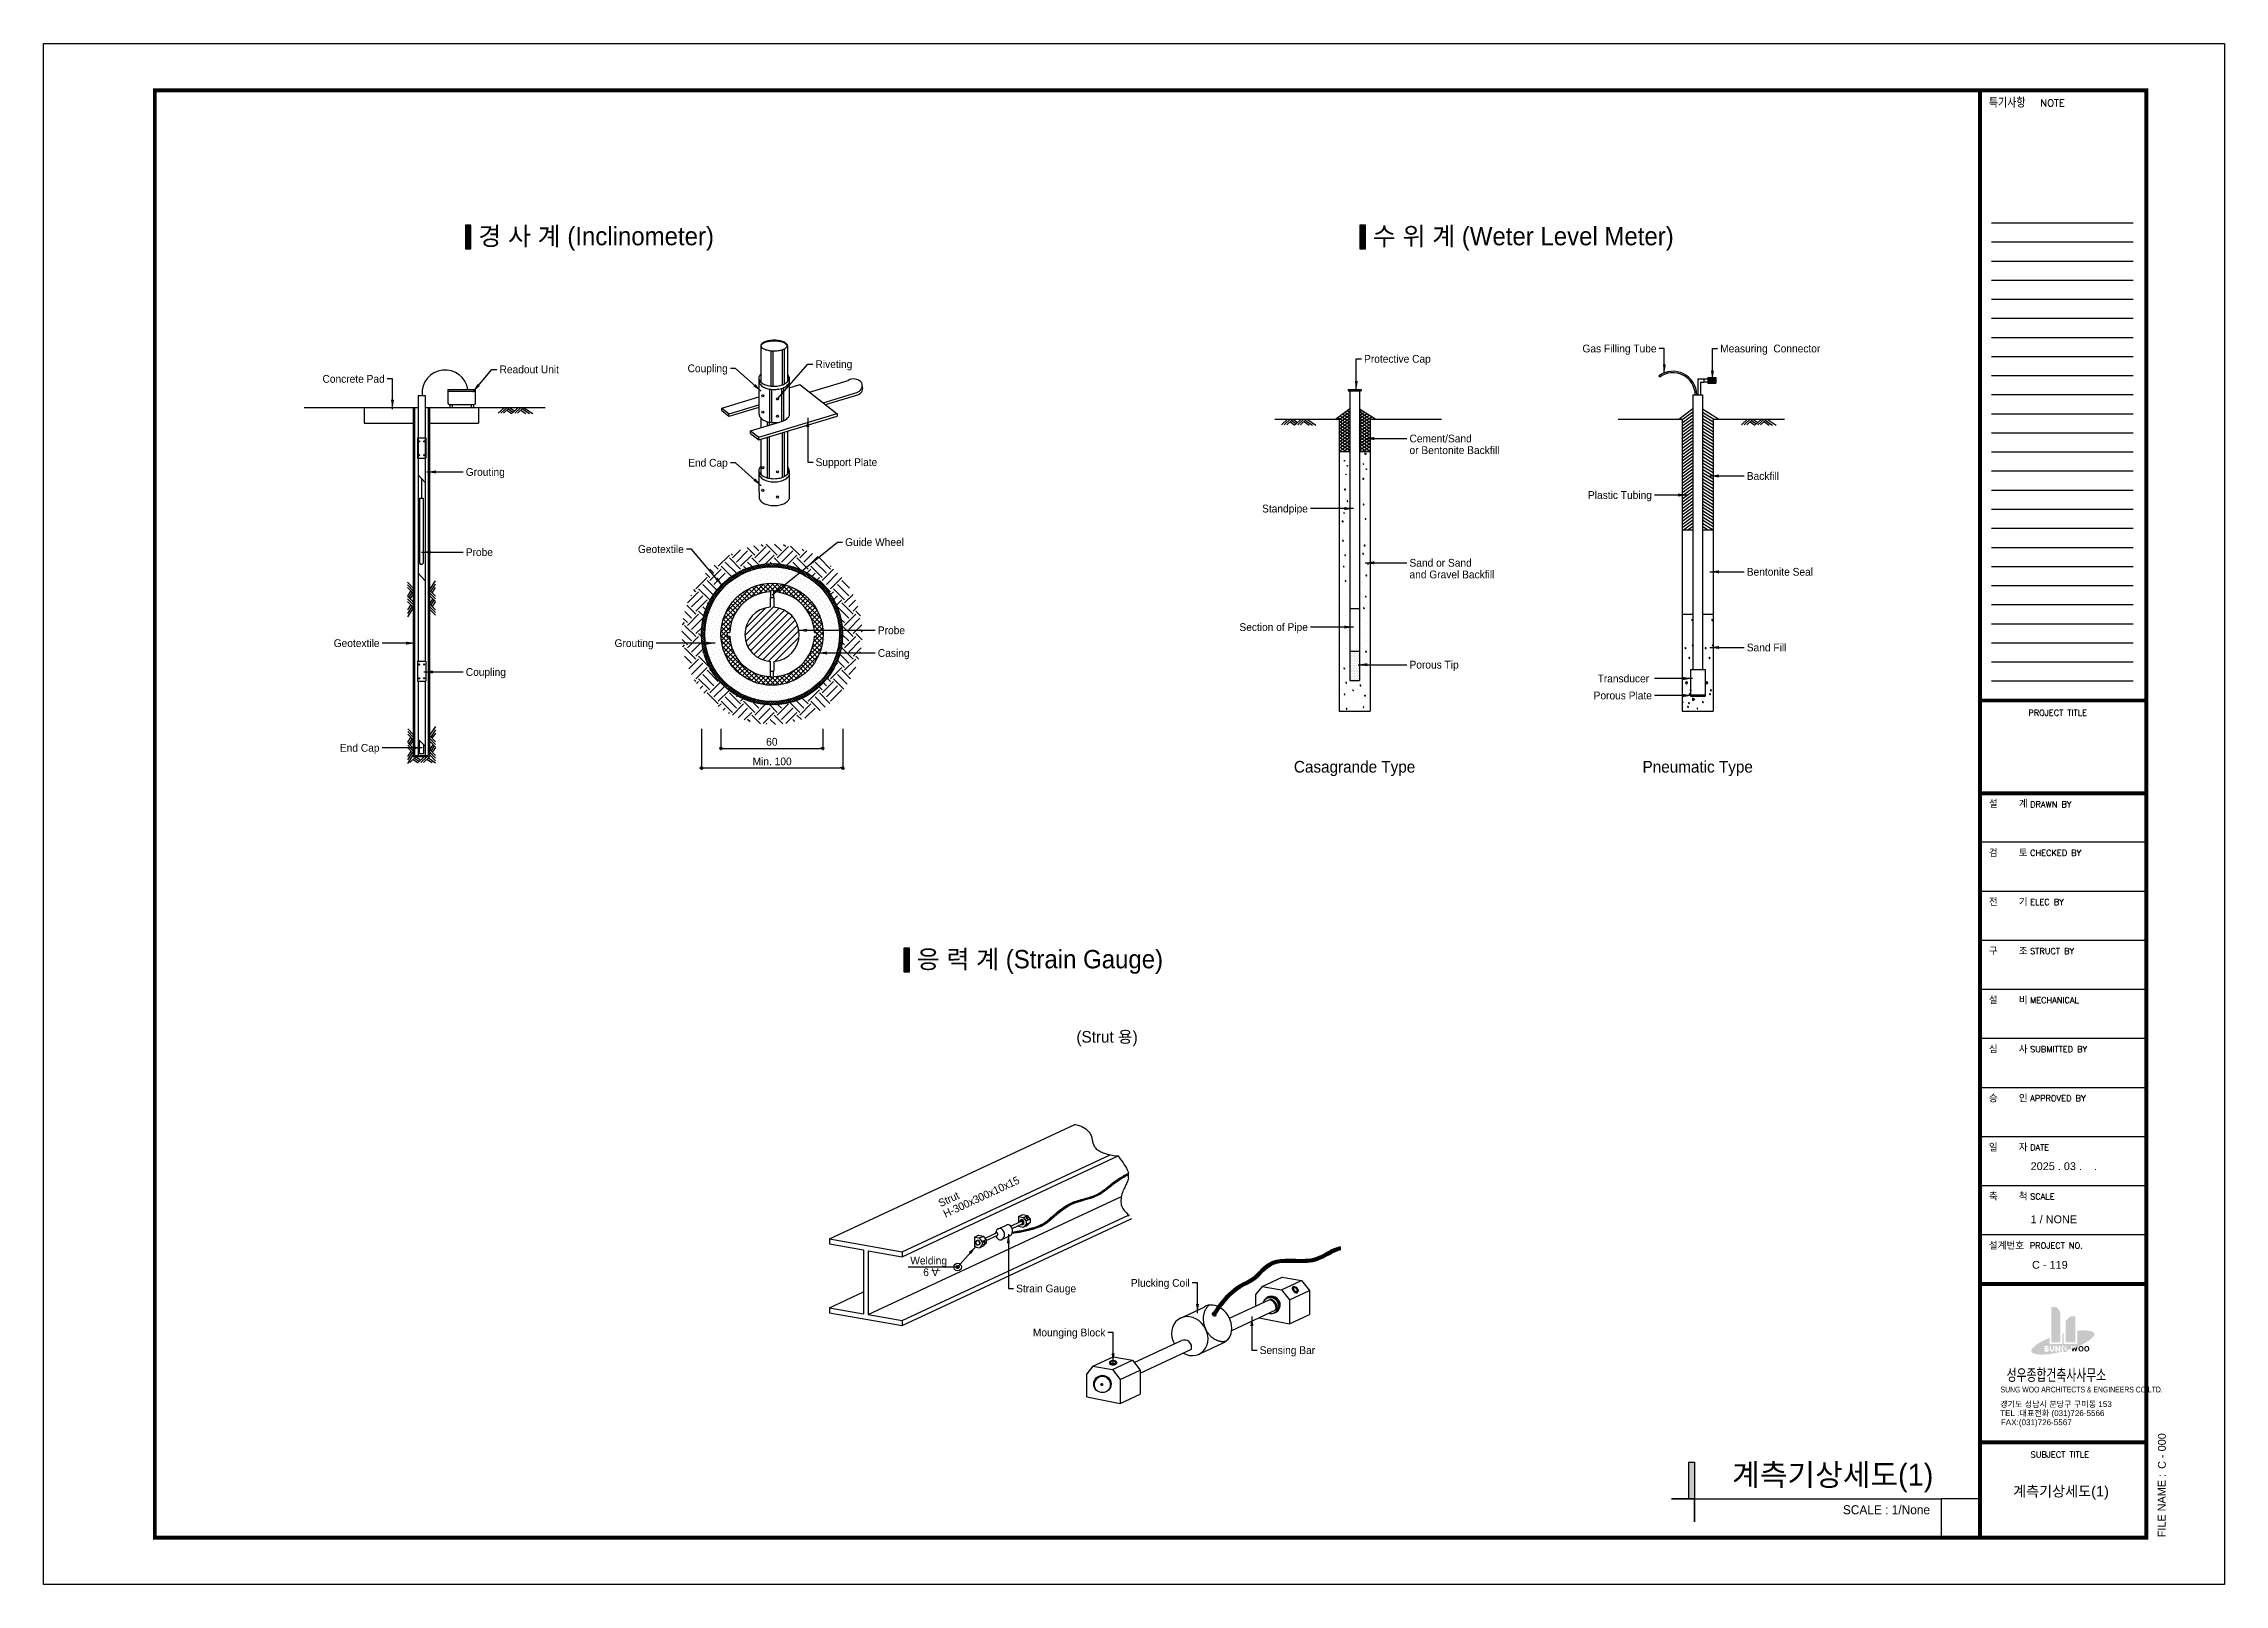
# Model space of a CAD drawing. Header units: millimetres. Extents: x 1073475 to 2890243, y -1340830 to -367733.
# Drawn here: x 2780913 to 2789323, y -373673 to -367733 of the extents above; entities that cross this region are included whole.
import ezdxf
from ezdxf.enums import TextEntityAlignment as Align

# ---------------------------------------------------------------- set-up
doc = ezdxf.new("R2010")
doc.units = ezdxf.units.MM
doc.header["$LTSCALE"] = 50
doc.header["$PDMODE"] = 3
doc.header["$PDSIZE"] = 100
doc.linetypes.add('HIDDENX2', pattern=[0.75, 0.5, -0.25])
doc.layers.get('Defpoints').update_dxf_attribs({"color": 151})
for name, color, linetype in [('11', 11, 'Continuous'), ('3', 3, 'Continuous'), ('4', 4, 'Continuous'), ('A-SYM', 7, 'Continuous'), ('C-1', 1, 'Continuous'), ('C-2', 7, 'Continuous'), ('C-DIM', 7, 'Continuous'), ('C-TT', 9, 'Continuous'), ('HAT', 8, 'Continuous'), ('TEX', 3, 'Continuous'), ('TEXT', 3, 'Continuous'), ('TEXT1', 7, 'Continuous'), ('TITLE-1', 3, 'Continuous'), ('TITLE-2', 3, 'Continuous')]:
    doc.layers.add(name, color=color, linetype=linetype)
doc.layers.add('defpoint', color=193, linetype='Continuous', plot=False)
doc.styles.add('RXHG', font='arial.ttf')
doc.styles.add('RXHS', font='SIMPLEX.SHX', dxfattribs={"bigfont": 'WHGTXT.SHX'})
doc.styles.add('돋움', font='')
doc.styles.get('돋움').set_extended_font_data('Dotum')
doc.dimstyles.new('SAM-LE-LE-상', dxfattribs={"dimscale": 0.1, "dimtxt": 300, "dimasz": 360, "dimexe": 70, "dimexo": 0, "dimgap": 100, "dimtad": 1, "dimdec": 0, "dimzin": 0, "dimdsep": 46, "dimlunit": 6, "dimtxsty": '돋움', "dimblk": 'NONE', "dimcen": 100, "dimclrd": 8, "dimclre": 8, "dimclrt": 256, "dimadec": 0, "dimazin": 0, "dimtfac": 1, "dimtdec": 0, "dimtix": 1, "dimtmove": 2, "dimatfit": 3, "dimfxl": 70, "dimtolj": 1, "dimtzin": 0, "dimlwd": -1, "dimlwe": -1, "dimarcsym": 0})
doc.dimstyles.new('SAM-상', dxfattribs={"dimscale": 0.1, "dimtxt": 300, "dimasz": 100, "dimexe": 70, "dimexo": 0, "dimgap": 100, "dimtad": 1, "dimdec": 0, "dimzin": 0, "dimdsep": 46, "dimlunit": 6, "dimtxsty": '돋움', "dimblk": 'ORIGIN', "dimcen": 100, "dimclrd": 8, "dimclre": 8, "dimclrt": 1, "dimadec": 0, "dimazin": 0, "dimtfac": 1, "dimtdec": 0, "dimtix": 1, "dimtmove": 2, "dimatfit": 3, "dimfxl": 70, "dimtolj": 1, "dimtzin": 0, "dimlwd": -1, "dimlwe": -1, "dimarcsym": 0})

msp = doc.modelspace()

# ---------------------------------------------------------------- texts
at = {"layer": 'C-DIM', "color": 1, "style": '돋움'}
for s, p in [('Protective Cap', (2786004.9, -368948.3)), ('Measuring  Connector', (2787378.3, -368908.5)), ('Readout Unit', (2782671.1, -368988.9)), ('Riveting', (2783889.5, -368968.8)), ('Cement/Sand', (2786180.2, -369255.4)), ('Support Plate', (2783889.9, -369346.7)), ('or Bentonite Backfill', (2786180.2, -369300.4)), ('Grouting', (2782540.8, -369384.4)), ('Backfill', (2787480.9, -369399.9)), ('Probe', (2782540.8, -369693.7)), ('Guide Wheel', (2784003.7, -369654.9)), ('and Gravel Backfill', (2786180.2, -369779.6)), ('Sand or Sand', (2786180.2, -369734.6)), ('Bentonite Seal', (2787480.9, -369769.3)), ('Probe', (2784129.9, -369994.8)), ('Casing', (2784129.9, -370082.3)), ('Porous Tip', (2786180.2, -370127.4)), ('Sand Fill', (2787480.9, -370061.1)), ('Coupling', (2782540.8, -370155.6)), ('Welding', (2784255.1, -372424.7)), ('Strain Gauge', (2784663.3, -372532.4)), ('Sensing Bar', (2785602.4, -372770.1))]:
    msp.add_text(s, height=30, dxfattribs=at).set_placement(p, align=Align.MIDDLE_LEFT)
for s, p in [('Gas Filling Tube', (2787132.9, -368908.5)), ('Concrete Pad', (2782228.2, -369025.5)), ('Coupling', (2783551.1, -368985)), ('End Cap', (2783551.1, -369349)), ('Standpipe', (2785788.3, -369525.6)), ('Plastic Tubing', (2787115, -369473.4)), ('Geotextile', (2783381.5, -369681.9)), ('Geotextile', (2782208.1, -370044.4)), ('Grouting', (2783265.1, -370044.4)), ('Section of Pipe', (2785788.3, -369982.5)), ('Transducer ', (2787115, -370180.7)), ('Porous Plate', (2787115, -370246.2)), ('End Cap', (2782208.1, -370448)), ('Plucking Coil', (2785332.6, -372510.8)), ('Mounging Block', (2785007.1, -372702.1))]:
    msp.add_text(s, height=30, dxfattribs=at).set_placement(p, align=Align.MIDDLE_RIGHT)
for s, p in [('H-300x300x10x15', (2784384.6, -372246.4)), ('Strut', (2784365.6, -372205.6))]:
    msp.add_text(s, height=30, rotation=25, dxfattribs=at).set_placement(p, align=Align.MIDDLE_LEFT)
msp.add_text('6 V', height=30, dxfattribs=at).set_placement((2784334.4, -372469.7), align=Align.MIDDLE_CENTER)
at = {"layer": 'C-TT', "style": '돋움'}
for s, p in [('Casagrande Type', (2785968.4, -370526.5)), ('Pneumatic Type', (2787291.7, -370526.5)), ('(Strut 용)', (2785013.9, -371566.5))]:
    msp.add_text(s, height=45, dxfattribs=at).set_placement(p, align=Align.MIDDLE)
at = {"layer": 'TITLE-1', "style": '돋움'}
for s, height, p in [('계측기상세도(1)', 85, (2788200.3, -373250.6)), ('SCALE : 1/None ', 35, (2788200.3, -373385.4))]:
    msp.add_text(s, height=height, dxfattribs=at).set_placement(p, align=Align.MIDDLE_RIGHT)
at = {"layer": 'TITLE-2', "style": '돋움'}
for s, p in [('경 사 계 (Inclinometer)', (2782589.1, -368510.5)), ('수 위 계 (Weter Level Meter)', (2786038.7, -368510.5)), ('응 력 계 (Strain Gauge)', (2784280, -371298))]:
    msp.add_text(s, height=70.707, dxfattribs=at).set_placement(p)

# ---------------------------------------------------------------- blocks, each defined once
blk = doc.blocks.new('dbox')
at = {"layer": 'HAT'}
h = blk.add_hatch(color=11, dxfattribs=at)
h.paths.add_polyline_path([(77433, 9338), (77433, 10691), (77634, 10691), (77772, 10499), (77772, 9338)])
h.paths.add_polyline_path([(78357, 10329), (78357, 9338), (77980, 9338), (77980, 10162), (78156, 10329)])
h = blk.add_hatch(color=11, dxfattribs=at)
edge = h.paths.add_edge_path()
edge.add_line((78389, 9153), (78400, 9195))
edge.add_line((78400, 9195), (78457, 9195))
edge.add_line((78457, 9195), (78452, 9178))
edge.add_ellipse((77492, 11535), major_axis=(0, 2545), ratio=1, start_angle=202.14575, end_angle=210.59706)
edge.add_ellipse((78218, 10308), major_axis=(0, 1119), ratio=1, start_angle=210.59601, end_angle=228.2714)
edge.add_ellipse((78968, 9639), major_axis=(0, 114), ratio=1, start_angle=228.27786, end_angle=285.87038)
edge.add_ellipse((78968, 9639), major_axis=(0, 114), ratio=1, start_angle=-74.13617, end_angle=-16.54365)
edge.add_ellipse((78682, 8675), major_axis=(0, 1119), ratio=1, start_angle=-16.53888, end_angle=1.1365)
edge.add_ellipse((78710, 7250), major_axis=(0, 2545), ratio=1, start_angle=1.13205, end_angle=6.30579)
edge.add_line((78431, 9779), (78431, 9265))
edge.add_line((78431, 9265), (77906, 9265))
edge.add_line((77906, 9265), (77906, 9679))
edge.add_ellipse((79084, 5053), major_axis=(-53, 4773), ratio=1, start_angle=13.63978, end_angle=14.40005)
edge.add_line((77845, 9663), (77845, 9265))
edge.add_line((77845, 9265), (77360, 9265))
edge.add_line((77360, 9265), (77360, 9504))
edge.add_ellipse((79084, 5053), major_axis=(-54, 4773), ratio=1, start_angle=20.5246, end_angle=21.42921)
edge.add_ellipse((78246, 7118), major_axis=(1, 2545), ratio=1, start_angle=22.09966, end_angle=30.61589)
edge.add_ellipse((77521, 8345), major_axis=(0, 1119), ratio=1, start_angle=30.59612, end_angle=48.27151)
edge.add_ellipse((76770, 9014), major_axis=(0, 114), ratio=1, start_angle=48.27498, end_angle=105.86751)
edge.add_ellipse((76770, 9014), major_axis=(0, 114), ratio=1, start_angle=105.85778, end_angle=163.4503)
edge.add_ellipse((77057, 9978), major_axis=(0, 1119), ratio=1, start_angle=163.45499, end_angle=181.13038)
edge.add_ellipse((77028, 11403), major_axis=(0, 2545), ratio=1, start_angle=181.13636, end_angle=189.65259)
edge.add_ellipse((76655, 13600), major_axis=(1, 4773), ratio=1, start_angle=189.65565, end_angle=194.72387)
edge.add_ellipse((77757, 8815), major_axis=(0, 201), ratio=1, start_angle=-33.1522, end_angle=-28.66311)
edge.add_ellipse((77876, 9033), major_axis=(0, 46.8), ratio=1, start_angle=127.97322, end_angle=151.12117, ccw=False)
edge.add_ellipse((-198308, -206946), major_axis=(272663, 220334), ratio=0.9999999, start_angle=-0.91538, end_angle=-0.91145)
edge.add_ellipse((77863, 9053), major_axis=(0, 49), ratio=1, start_angle=104.03629, end_angle=128.0489, ccw=False)
edge.add_ellipse((77668, 9004), major_axis=(0, 153), ratio=1, start_angle=-76.08998, end_angle=-70.28749)
edge.add_ellipse((77873, 9078), major_axis=(0, 65.1), ratio=1, start_angle=89.33612, end_angle=109.77975, ccw=False)
edge.add_ellipse((77638, 9080), major_axis=(0, 170), ratio=1, start_angle=269.39254, end_angle=274.55697)
edge.add_ellipse((77867, 9099), major_axis=(0, 60.4), ratio=1, start_angle=75.19941, end_angle=94.52888, ccw=False)
edge.add_ellipse((77687, 9146), major_axis=(0, 126), ratio=1, start_angle=255.38151, end_angle=261.38389)
edge.add_ellipse((77871, 9118), major_axis=(0, 59.9), ratio=1, start_angle=424.09302, end_angle=441.18441, ccw=False)
edge.add_ellipse((78586, 8771), major_axis=(12, 855), ratio=1, start_angle=423.73232, end_angle=424.89882, ccw=False)
edge.add_ellipse((77873, 9135), major_axis=(-0.1, 54.6), ratio=1, start_angle=405.77633, end_angle=422.85172, ccw=False)
edge.add_ellipse((77243, 9746), major_axis=(21, 823), ratio=1, start_angle=227.3729, end_angle=228.31467)
edge.add_ellipse((77879, 9149), major_axis=(-0.1, 48.7), ratio=1, start_angle=391.37895, end_angle=406.71584, ccw=False)
edge.add_ellipse((80059, 5590), major_axis=(871, 4132), ratio=1, start_angle=403.17743, end_angle=403.38991, ccw=False)
edge.add_ellipse((77890, 9161), major_axis=(0.2, 45), ratio=1, start_angle=377.16985, end_angle=391.5723, ccw=False)
edge.add_ellipse((77923, 9052), major_axis=(0, 159), ratio=1, start_angle=360.49314, end_angle=376.84703, ccw=False)
edge.add_ellipse((77922, 9120), major_axis=(0, 90.2), ratio=1, start_angle=273.76468, end_angle=360.51507, ccw=False)
edge.add_line((78012, 9126), (77963, 9126))
edge.add_ellipse((78018, 9158), major_axis=(0, 63.9), ratio=1, start_angle=102.41382, end_angle=119.80768, ccw=False)
edge.add_ellipse((77951, 9143), major_axis=(-3.78, 3.78), ratio=1, start_angle=237.40671, end_angle=277.46827)
edge.add_ellipse((78051, 9274), major_axis=(-1, 160), ratio=1, start_angle=135.44574, end_angle=142.1938, ccw=False)
edge.add_ellipse((77937, 9157), major_axis=(-2.8, 2.8), ratio=1, start_angle=-89.27979, end_angle=-50.76183)
edge.add_ellipse((77917, 8964), major_axis=(0, 198), ratio=1, start_angle=-5.75604, end_angle=4.1965)
edge.add_ellipse((77905, 9138), major_axis=(0, 23.5), ratio=1, start_angle=4.16397, end_angle=54.24834)
edge.add_ellipse((78033, 9045), major_axis=(0, 182), ratio=1, start_angle=54.34106, end_angle=64.37171)
edge.add_ellipse((77916, 9102), major_axis=(0.1, 51.8), ratio=1, start_angle=64.36733, end_angle=86.88615)
edge.add_ellipse((77997, 9097), major_axis=(0, 133), ratio=1, start_angle=86.82838, end_angle=111.31775)
edge.add_ellipse((77916, 9065), major_axis=(0, 46), ratio=1, start_angle=111.28668, end_angle=179.01186)
edge.add_ellipse((77916, 9070), major_axis=(0, 50.3), ratio=1, start_angle=179.04766, end_angle=257.49529)
edge.add_line((77965, 9059), (77912, 9059))
edge.add_line((77912, 9059), (77912, 9106))
edge.add_line((77912, 9106), (78016, 9106))
edge.add_line((78016, 9106), (78016, 9025))
edge.add_ellipse((76569, 13866), major_axis=(-11, 5052), ratio=1, start_angle=196.51434, end_angle=198.75655)
edge.add_line((78204, 9085), (78172, 9195))
edge.add_line((78172, 9195), (78229, 9195))
edge.add_line((78229, 9195), (78254, 9103))
edge.add_ellipse((76655, 13600), major_axis=(-56, 4773), ratio=1, start_angle=198.905, end_angle=199.07854)
edge.add_line((78267, 9108), (78284, 9195))
edge.add_line((78284, 9195), (78342, 9195))
edge.add_line((78342, 9195), (78354, 9140))
edge.add_ellipse((76655, 13600), major_axis=(-90, 4772), ratio=1, start_angle=199.77228, end_angle=200.219)
h.paths.add_polyline_path([(77775, 9195), (77717, 9195), (77717, 9075), (77642, 9195), (77587, 9195), (77587, 8972), (77643, 8972), (77643, 9098), (77720, 8972), (77775, 8972)], flags=16)
edge = h.paths.add_edge_path(flags=16)
edge.add_line((77487, 9202), (77487, 9053))
edge.add_ellipse((77453, 9053), major_axis=(0, 33.6), ratio=1, start_angle=179.63205, end_angle=270.23961, ccw=False)
edge.add_ellipse((77453, 9053), major_axis=(0, 33.6), ratio=1, start_angle=89.65399, end_angle=180.26156, ccw=False)
edge.add_line((77419, 9053), (77419, 9202))
edge.add_line((77419, 9202), (77365, 9202))
edge.add_line((77365, 9202), (77365, 9047))
edge.add_ellipse((77439, 9049), major_axis=(0, 73.9), ratio=1, start_angle=91.62143, end_angle=151.65612)
edge.add_ellipse((77453, 9080), major_axis=(0, 108), ratio=1, start_angle=153.13176, end_angle=180.07033)
edge.add_ellipse((77453, 9080), major_axis=(0, 108), ratio=1, start_angle=179.97343, end_angle=206.91201)
edge.add_ellipse((77467, 9049), major_axis=(0, 73.7), ratio=1, start_angle=208.41656, end_angle=268.45125)
edge.add_line((77541, 9047), (77541, 9202))
edge.add_line((77541, 9202), (77487, 9202))
edge = h.paths.add_edge_path(flags=16)
edge.add_line((77279, 9104), (77218, 9119))
edge.add_ellipse((77223, 9134), major_axis=(0, 15.5), ratio=1, start_angle=20.86241, end_angle=163.74287, ccw=False)
edge.add_ellipse((77239, 9103), major_axis=(0, 49.9), ratio=1, start_angle=340.66039, end_angle=385.41453, ccw=False)
edge.add_ellipse((77246, 9126), major_axis=(0, 25.8), ratio=1, start_angle=255.14866, end_angle=339.5497, ccw=False)
edge.add_line((77271, 9120), (77326, 9120))
edge.add_ellipse((77250, 9124), major_axis=(0, 75.8), ratio=1, start_angle=266.55555, end_angle=353.45548)
edge.add_ellipse((77237, 9076), major_axis=(0, 126), ratio=1, start_angle=-10.00388, end_angle=18.56131)
edge.add_ellipse((77217, 9130), major_axis=(0, 67.6), ratio=1, start_angle=17.08716, end_angle=163.24438)
edge.add_line((77197, 9066), (77262, 9050))
edge.add_ellipse((77259, 9035), major_axis=(0, 15.9), ratio=1, start_angle=218.24348, end_angle=346.16871, ccw=False)
edge.add_ellipse((77238, 9068), major_axis=(0, 54.8), ratio=1, start_angle=165.503, end_angle=213.59299, ccw=False)
edge.add_ellipse((77228, 9041), major_axis=(0, 26.2), ratio=1, start_angle=74.99155, end_angle=171.41272, ccw=False)
edge.add_line((77203, 9048), (77146, 9048))
edge.add_ellipse((77226, 9045), major_axis=(0, 80.6), ratio=1, start_angle=88.40662, end_angle=171.85525)
edge.add_ellipse((77237, 9061), major_axis=(0, 97.8), ratio=1, start_angle=166.80632, end_angle=184.41011)
edge.add_ellipse((77246, 9060), major_axis=(0, 96.2), ratio=1, start_angle=179.64839, end_angle=218.73001)
edge.add_ellipse((77262, 9040), major_axis=(0, 70.5), ratio=1, start_angle=218.10449, end_angle=286.34765)
edge.add_ellipse((77268, 9040), major_axis=(0, 64.6), ratio=1, start_angle=-72.251, end_angle=-9.24795)
h = blk.add_hatch(color=11, dxfattribs=at)
edge = h.paths.add_edge_path()
edge.add_line((78008, 9023), (77879, 8986))
edge.add_ellipse((77911, 9057), major_axis=(0, 77.8), ratio=1, start_angle=155.03594, end_angle=230.62664)
edge.add_line((77972, 9008), (77982, 8984))
edge.add_line((77982, 8984), (78008, 8984))
edge.add_line((78008, 8984), (78008, 9023))
h = blk.add_hatch(color=11, dxfattribs=at)
h.paths.add_polyline_path([(78443, 9175), (78397, 9156), (78367, 9042), (78347, 9137), (78276, 9111), (78262, 9042), (78247, 9100), (78211, 9088), (78243, 8979), (78282, 8979), (78314, 9120), (78347, 8979), (78386, 8979)])
edge = h.paths.add_edge_path()
edge.add_ellipse((78571, 9096), major_axis=(0, 95.8), ratio=1, start_angle=-76.32675, end_angle=77.65075)
edge.add_ellipse((78604, 9083), major_axis=(0, 131), ratio=1, start_angle=75.19386, end_angle=89.61155)
edge.add_ellipse((78604, 9084), major_axis=(0, 131), ratio=1, start_angle=90.39035, end_angle=104.80803)
edge.add_ellipse((78571, 9072), major_axis=(0, 95.8), ratio=1, start_angle=102.35608, end_angle=256.33358)
edge.add_ellipse((78529, 9083), major_axis=(0, 139), ratio=1, start_angle=255.68401, end_angle=270.10169)
edge.add_ellipse((78529, 9084), major_axis=(0, 139), ratio=1, start_angle=269.89823, end_angle=284.31591)
edge = h.paths.add_edge_path(flags=16)
edge.add_ellipse((78524, 9084), major_axis=(0, 101), ratio=1, start_angle=269.91321, end_angle=296.85725)
edge.add_ellipse((78571, 9108), major_axis=(0, 47.9), ratio=1, start_angle=-63.63485, end_angle=66.48331)
edge.add_ellipse((78612, 9083), major_axis=(0, 96), ratio=1, start_angle=62.50271, end_angle=89.44675)
edge.add_ellipse((78612, 9085), major_axis=(0, 96), ratio=1, start_angle=90.55324, end_angle=117.49729)
edge.add_ellipse((78571, 9059), major_axis=(0, 47.9), ratio=1, start_angle=113.5185, end_angle=243.63665)
edge.add_ellipse((78524, 9083), major_axis=(0, 101), ratio=1, start_angle=243.13124, end_angle=270.07528)
edge = h.paths.add_edge_path()
edge.add_ellipse((78792, 9096), major_axis=(0, 95.8), ratio=1, start_angle=-76.32673, end_angle=77.65076)
edge.add_ellipse((78825, 9083), major_axis=(0, 131), ratio=1, start_angle=75.18482, end_angle=89.6025)
edge.add_ellipse((78825, 9084), major_axis=(0, 131), ratio=1, start_angle=90.372, end_angle=104.78969)
edge.add_ellipse((78792, 9072), major_axis=(0, 95.8), ratio=1, start_angle=102.35607, end_angle=256.33357)
edge.add_ellipse((78750, 9083), major_axis=(0, 139), ratio=1, start_angle=255.65083, end_angle=270.06851)
edge.add_ellipse((78750, 9084), major_axis=(0, 139), ratio=1, start_angle=269.93139, end_angle=284.34907)
edge = h.paths.add_edge_path(flags=16)
edge.add_ellipse((78746, 9084), major_axis=(0, 101), ratio=1, start_angle=269.93501, end_angle=296.87905)
edge.add_ellipse((78792, 9108), major_axis=(0, 47.9), ratio=1, start_angle=-63.6271, end_angle=66.49105)
edge.add_ellipse((78834, 9083), major_axis=(0, 96), ratio=1, start_angle=62.50369, end_angle=89.44773)
edge.add_ellipse((78834, 9085), major_axis=(0, 96), ratio=1, start_angle=90.55228, end_angle=117.49632)
edge.add_ellipse((78792, 9059), major_axis=(0, 47.9), ratio=1, start_angle=113.51075, end_angle=243.62891)
edge.add_ellipse((78746, 9083), major_axis=(0, 101), ratio=1, start_angle=243.13351, end_angle=270.07756)
at = {"layer": '11'}
for p, q in [((4288, 57600), (81088, 57600)), ((4288, 1800), (4288, 57600)), ((81088, 57600), (81088, 1800)), ((81088, 1800), (4288, 1800))]:
    blk.add_line(p, q, dxfattribs=at)
at = {"layer": '11', "const_width": 150}
blk.add_lwpolyline([(81088, 1800), (4288, 1800), (4288, 57600), (81088, 57600)], close=True, dxfattribs=at)
for points in [[(74675, 57600), (74675, 1800)], [(81088, 34076), (74675, 34076)], [(81088, 30501), (74675, 30501)], [(81088, 11577), (74675, 11577)], [(81088, 5480), (74675, 5480)]]:
    blk.add_lwpolyline(points, dxfattribs=at)
at = {"layer": '3'}
for p, q in [((81088, 28609), (74675, 28609)), ((81088, 26717), (74675, 26717)), ((81088, 24824), (74675, 24824)), ((81088, 22932), (74675, 22932)), ((81088, 21039), (74675, 21039)), ((81088, 19147), (74675, 19147)), ((81088, 17255), (74675, 17255)), ((81088, 15362), (74675, 15362)), ((81088, 13470), (74675, 13470))]:
    blk.add_line(p, q, dxfattribs=at)
at = {"layer": '4'}
for p, q in [((80586, 52479), (75119, 52479)), ((80586, 51743), (75119, 51743)), ((80586, 51007), (75119, 51007)), ((80586, 50271), (75119, 50271)), ((80586, 49536), (75119, 49536)), ((80586, 48800), (75119, 48800)), ((80586, 48064), (75119, 48064)), ((80586, 47328), (75119, 47328)), ((80586, 46592), (75119, 46592)), ((80586, 45856), (75119, 45856)), ((80586, 45120), (75119, 45120)), ((80586, 44384), (75119, 44384)), ((80586, 43648), (75119, 43648)), ((80586, 42912), (75119, 42912)), ((80586, 42176), (75119, 42176)), ((80586, 41440), (75119, 41440)), ((80586, 40704), (75119, 40704)), ((80586, 39968), (75119, 39968)), ((80586, 39232), (75119, 39232)), ((80586, 38497), (75119, 38497)), ((80586, 37761), (75119, 37761)), ((80586, 37025), (75119, 37025)), ((80586, 36289), (75119, 36289)), ((80586, 35553), (75119, 35553)), ((80586, 34817), (75119, 34817))]:
    blk.add_line(p, q, dxfattribs=at)
at = {"layer": 'TEXT', "color": 7}
for p, q in [((0, 59400), (84100, 59400)), ((0, 0), (0, 59400)), ((84100, 59400), (84100, 0)), ((84100, 0), (0, 0))]:
    blk.add_line(p, q, dxfattribs=at)
at = {"layer": 'TEX', "color": 7, "linetype": 'Continuous', "style": 'RXHG', "width": 1}
blk.add_text('FILE NAME : ', height=300, rotation=90, dxfattribs=at).set_placement((81831, 1813))
at = {"layer": 'TEX', "color": 6, "linetype": 'Continuous', "style": 'RXHG', "width": 1}
for tag, p in [('일자', (76628, 15972)), ('축척', (76628, 13925)), ('설계번호', (76684, 12170))]:
    blk.add_attdef(tag, p, '', height=300, dxfattribs=at)
at = {"layer": 'TEX', "color": 7, "linetype": 'Continuous', "style": 'RXHG', "width": 1}
blk.add_attdef('파일명', (81840, 4453), '', height=300, rotation=90, dxfattribs=at)
at = {"layer": 'TEX', "linetype": 'Continuous', "style": 'RXHG', "width": 1}
for tag, p in [('도면명-1', (77799, 3389)), ('도면명-2', (77799, 2662))]:
    blk.add_attdef(tag, text='', height=400, dxfattribs=at).set_placement(p, align=Align.CENTER)
at = {"layer": 'TEXT1'}
for s, height, style, width, p in [('특기사항', 334.3, 'RXHS', 1, (75018, 56940)), ('NOTE', 278.6, 'RXHS', 1, (77005, 56974)), ('PROJECT TITLE', 231.29, 'RXHS', 1, (76539, 33488)), ('설    계', 273.3, 'RXHS', 1, (75018, 29943)), ('DRAWN BY', 231.3, 'RXHS', 1, (76609, 29956)), ('검    토', 273.3, 'RXHS', 1, (75018, 28050)), ('CHECKED BY', 231.3, 'RXHS', 1, (76609, 28085)), ('전    기', 273.3, 'RXHS', 1, (75018, 26158)), ('ELEC BY', 231.3, 'RXHS', 1, (76609, 26192)), ('구    조', 273.3, 'RXHS', 1, (75018, 24266)), ('STRUCT BY', 231.3, 'RXHS', 1, (76609, 24300)), ('설    비', 273.3, 'RXHS', 1, (75018, 22373)), ('MECHANICAL', 231.3, 'RXHS', 1, (76609, 22407)), ('심    사', 273.3, 'RXHS', 1, (75018, 20481)), ('SUBMITTED BY', 231.29, 'RXHS', 1, (76609, 20515)), ('승    인', 273.3, 'RXHS', 1, (75018, 18588)), ('APPROVED BY', 231.29, 'RXHS', 1, (76609, 18623)), ('일    자', 273.3, 'RXHS', 1, (75018, 16696)), ('DATE', 231.3, 'RXHS', 1, (76609, 16730)), ('축    척', 273.3, 'RXHS', 1, (75018, 14804)), ('SCALE', 231.3, 'RXHS', 1, (76609, 14838)), ('설계번호', 273.3, 'RXHS', 1, (75018, 12911)), ('PROJECT NO.', 231.29, 'RXHS', 1, (76598, 12945)), ('성우종합건축사사무소', 450, 'RXHG', 0.68, (75702, 7851)), ('SUBJECT TITLE', 231.29, 'RXHS', 1, (76628, 4888))]:
    blk.add_text(s, height=height, dxfattribs=dict(at, style=style, width=width)).set_placement(p)
at = {"layer": 'TEXT1', "color": 4, "style": 'RXHG'}
for s, width, p in [('SUNG WOO ARCHITECTS & ENGINEERS CO.LTD.', 0.68, (75467, 7400)), ('TEL :대표전화 (031)726-5566', 1, (75454, 6489)), ('경기도 성남시 분당구 구미동 153', 1, (75450, 6838)), ('FAX:(031)726-5567', 1, (75481, 6139))]:
    blk.add_text(s, height=222.88, dxfattribs=dict(at, width=width)).set_placement(p)
blk = doc.blocks.new('*X58')
at = {"color": 0}
for p, q in [((7.8125, 10.625), (7.8125, 10.625)), ((7.8125, 10), (7.8125, 10)), ((7.96875, 10.3125), (7.96875, 10.3125)), ((8.125, 10.625), (8.125, 10.625)), ((8.125, 10), (8.125, 10)), ((8.59375, 10.3125), (8.59375, 10.3125)), ((8.75, 10.625), (8.75, 10.625)), ((8.75, 10), (8.75, 10)), ((7.8125, 9.375), (7.8125, 9.375)), ((7.96875, 9.6875), (7.96875, 9.6875)), ((8.125, 9.375), (8.125, 9.375)), ((8.59375, 9.6875), (8.59375, 9.6875)), ((8.75, 9.375), (8.75, 9.375)), ((7.8125, 8.75), (7.8125, 8.75)), ((7.96875, 9.0625), (7.96875, 9.0625)), ((7.96875, 8.4375), (7.96875, 8.4375)), ((8.125, 8.75), (8.125, 8.75)), ((8.59375, 9.0625), (8.59375, 9.0625)), ((8.59375, 8.4375), (8.59375, 8.4375)), ((8.75, 8.75), (8.75, 8.75)), ((7.8125, 8.125), (7.8125, 8.125)), ((7.8125, 7.5), (7.8125, 7.5)), ((7.96875, 7.8125), (7.96875, 7.8125)), ((8.125, 8.125), (8.125, 8.125)), ((8.125, 7.5), (8.125, 7.5)), ((8.59375, 7.8125), (8.59375, 7.8125)), ((8.75, 8.125), (8.75, 8.125)), ((8.75, 7.5), (8.75, 7.5)), ((7.8125, 6.875), (7.8125, 6.875)), ((7.96875, 7.1875), (7.96875, 7.1875)), ((8.125, 6.875), (8.125, 6.875)), ((8.59375, 7.1875), (8.59375, 7.1875)), ((8.75, 6.875), (8.75, 6.875)), ((7.8125, 6.25), (7.8125, 6.25)), ((7.96875, 6.5625), (7.96875, 6.5625)), ((7.96875, 5.9375), (7.96875, 5.9375)), ((8.125, 6.25), (8.125, 6.25)), ((8.59375, 6.5625), (8.59375, 6.5625)), ((8.59375, 5.9375), (8.59375, 5.9375)), ((8.75, 6.25), (8.75, 6.25)), ((7.8125, 5.625), (7.8125, 5.625)), ((7.8125, 5), (7.8125, 5)), ((7.96875, 5.3125), (7.96875, 5.3125)), ((8.125, 5.625), (8.125, 5.625)), ((8.125, 5), (8.125, 5)), ((8.59375, 5.3125), (8.59375, 5.3125)), ((8.75, 5.625), (8.75, 5.625)), ((8.75, 5), (8.75, 5)), ((7.8125, 4.375), (7.8125, 4.375)), ((7.96875, 4.6875), (7.96875, 4.6875)), ((8.125, 4.375), (8.125, 4.375)), ((8.59375, 4.6875), (8.59375, 4.6875)), ((8.75, 4.375), (8.75, 4.375)), ((7.8125, 3.75), (7.8125, 3.75)), ((7.96875, 4.0625), (7.96875, 4.0625)), ((7.96875, 3.4375), (7.96875, 3.4375)), ((8.125, 3.75), (8.125, 3.75)), ((8.59375, 4.0625), (8.59375, 4.0625)), ((8.59375, 3.4375), (8.59375, 3.4375)), ((8.75, 3.75), (8.75, 3.75)), ((7.8125, 3.125), (7.8125, 3.125)), ((7.8125, 2.5), (7.8125, 2.5)), ((7.96875, 2.8125), (7.96875, 2.8125)), ((8.125, 3.125), (8.125, 3.125)), ((8.125, 2.5), (8.125, 2.5)), ((8.59375, 2.8125), (8.59375, 2.8125)), ((8.75, 3.125), (8.75, 3.125)), ((8.75, 2.5), (8.75, 2.5)), ((7.8125, 1.875), (7.8125, 1.875)), ((7.96875, 2.1875), (7.96875, 2.1875)), ((8.125, 1.875), (8.125, 1.875)), ((8.28125, 2.1875), (8.28125, 2.1875)), ((8.4375, 1.875), (8.4375, 1.875)), ((8.59375, 2.1875), (8.59375, 2.1875)), ((8.75, 1.875), (8.75, 1.875)), ((7.8125, 1.25), (7.8125, 1.25)), ((7.96875, 1.5625), (7.96875, 1.5625)), ((8.125, 1.25), (8.125, 1.25)), ((8.28125, 1.5625), (8.28125, 1.5625)), ((8.4375, 1.25), (8.4375, 1.25)), ((8.59375, 1.5625), (8.59375, 1.5625)), ((8.75, 1.25), (8.75, 1.25))]:
    blk.add_line(p, q, dxfattribs=at)
blk = doc.blocks.new('*X59')
at = {"color": 0}
for p, q in [((6.71875, 3.3125), (6.71875, 3.3125)), ((6.78125, 3.3125), (6.78125, 3.3125)), ((6.84375, 3.3125), (6.84375, 3.3125)), ((6.90625, 3.3125), (6.90625, 3.3125)), ((6.96875, 3.3125), (6.96875, 3.3125)), ((7.03125, 3.3125), (7.03125, 3.3125)), ((6.71875, 3.1875), (6.71875, 3.1875)), ((6.71875, 3.0625), (6.71875, 3.0625)), ((6.71875, 2.9375), (6.71875, 2.9375)), ((6.71875, 2.8125), (6.71875, 2.8125)), ((6.71875, 2.6875), (6.71875, 2.6875)), ((6.71875, 2.5625), (6.71875, 2.5625)), ((6.75, 3.25), (6.75, 3.25)), ((6.75, 3.125), (6.75, 3.125)), ((6.75, 3), (6.75, 3)), ((6.75, 2.875), (6.75, 2.875)), ((6.75, 2.75), (6.75, 2.75)), ((6.75, 2.625), (6.75, 2.625)), ((6.75, 2.5), (6.75, 2.5)), ((6.78125, 3.1875), (6.78125, 3.1875)), ((6.78125, 3.0625), (6.78125, 3.0625)), ((6.78125, 2.9375), (6.78125, 2.9375)), ((6.78125, 2.8125), (6.78125, 2.8125)), ((6.78125, 2.6875), (6.78125, 2.6875)), ((6.78125, 2.5625), (6.78125, 2.5625)), ((6.8125, 3.25), (6.8125, 3.25)), ((6.8125, 3.125), (6.8125, 3.125)), ((6.8125, 3), (6.8125, 3)), ((6.8125, 2.875), (6.8125, 2.875)), ((6.8125, 2.75), (6.8125, 2.75)), ((6.8125, 2.625), (6.8125, 2.625)), ((6.8125, 2.5), (6.8125, 2.5)), ((6.84375, 3.1875), (6.84375, 3.1875)), ((6.84375, 3.0625), (6.84375, 3.0625)), ((6.84375, 2.9375), (6.84375, 2.9375)), ((6.84375, 2.8125), (6.84375, 2.8125)), ((6.84375, 2.6875), (6.84375, 2.6875)), ((6.84375, 2.5625), (6.84375, 2.5625)), ((6.875, 3.25), (6.875, 3.25)), ((6.875, 3.125), (6.875, 3.125)), ((6.875, 3), (6.875, 3)), ((6.875, 2.875), (6.875, 2.875)), ((6.875, 2.75), (6.875, 2.75)), ((6.875, 2.625), (6.875, 2.625)), ((6.875, 2.5), (6.875, 2.5)), ((6.90625, 3.1875), (6.90625, 3.1875)), ((6.90625, 3.0625), (6.90625, 3.0625)), ((6.90625, 2.9375), (6.90625, 2.9375)), ((6.90625, 2.8125), (6.90625, 2.8125)), ((6.90625, 2.6875), (6.90625, 2.6875)), ((6.90625, 2.5625), (6.90625, 2.5625)), ((6.9375, 3.25), (6.9375, 3.25)), ((6.9375, 3.125), (6.9375, 3.125)), ((6.9375, 3), (6.9375, 3)), ((6.9375, 2.875), (6.9375, 2.875)), ((6.9375, 2.75), (6.9375, 2.75)), ((6.9375, 2.625), (6.9375, 2.625)), ((6.9375, 2.5), (6.9375, 2.5)), ((6.96875, 3.1875), (6.96875, 3.1875)), ((6.96875, 3.0625), (6.96875, 3.0625)), ((6.96875, 2.9375), (6.96875, 2.9375)), ((6.96875, 2.8125), (6.96875, 2.8125)), ((6.96875, 2.6875), (6.96875, 2.6875)), ((6.96875, 2.5625), (6.96875, 2.5625)), ((7, 3.25), (7, 3.25)), ((7, 3.125), (7, 3.125)), ((7, 3), (7, 3)), ((7, 2.875), (7, 2.875)), ((7, 2.75), (7, 2.75)), ((7, 2.625), (7, 2.625)), ((7, 2.5), (7, 2.5)), ((7.03125, 3.1875), (7.03125, 3.1875)), ((7.03125, 3.0625), (7.03125, 3.0625)), ((7.03125, 2.9375), (7.03125, 2.9375)), ((7.03125, 2.8125), (7.03125, 2.8125)), ((7.03125, 2.6875), (7.03125, 2.6875)), ((7.03125, 2.5625), (7.03125, 2.5625)), ((7.0625, 3.25), (7.0625, 3.25)), ((7.0625, 3.125), (7.0625, 3.125)), ((7.0625, 3), (7.0625, 3)), ((7.0625, 2.875), (7.0625, 2.875)), ((7.0625, 2.75), (7.0625, 2.75)), ((7.0625, 2.625), (7.0625, 2.625)), ((7.0625, 2.5), (7.0625, 2.5)), ((6.71875, 2.4375), (6.71875, 2.4375)), ((6.71875, 2.3125), (6.71875, 2.3125)), ((6.75, 2.375), (6.75, 2.375)), ((6.75, 2.25), (6.75, 2.25)), ((6.78125, 2.4375), (6.78125, 2.4375)), ((6.78125, 2.3125), (6.78125, 2.3125)), ((6.8125, 2.375), (6.8125, 2.375)), ((6.8125, 2.25), (6.8125, 2.25)), ((6.84375, 2.4375), (6.84375, 2.4375)), ((6.84375, 2.3125), (6.84375, 2.3125)), ((6.875, 2.375), (6.875, 2.375)), ((6.875, 2.25), (6.875, 2.25)), ((6.90625, 2.4375), (6.90625, 2.4375)), ((6.90625, 2.3125), (6.90625, 2.3125)), ((6.9375, 2.375), (6.9375, 2.375)), ((6.9375, 2.25), (6.9375, 2.25)), ((6.96875, 2.4375), (6.96875, 2.4375)), ((6.96875, 2.3125), (6.96875, 2.3125)), ((7, 2.375), (7, 2.375)), ((7, 2.25), (7, 2.25)), ((7.03125, 2.4375), (7.03125, 2.4375)), ((7.03125, 2.3125), (7.03125, 2.3125)), ((7.0625, 2.375), (7.0625, 2.375)), ((7.0625, 2.25), (7.0625, 2.25))]:
    blk.add_line(p, q, dxfattribs=at)
blk = doc.blocks.new('*X60')
at = {"color": 0}
for p, q in [((16.458, 29.539), (17.527, 30.609)), ((17.472, 30.434), (17.382, 30.524)), ((17.386, 30.379), (17.703, 30.696)), ((17.528, 30.467), (17.437, 30.558)), ((17.584, 30.499), (17.493, 30.59)), ((17.642, 30.53), (17.55, 30.621)), ((17.606, 30.511), (17.854, 30.759)), ((17.701, 30.559), (17.609, 30.651)), ((17.762, 30.587), (17.668, 30.68)), ((17.823, 30.614), (17.729, 30.708)), ((17.778, 30.594), (17.99, 30.807)), ((17.886, 30.639), (17.791, 30.734)), ((17.951, 30.663), (17.854, 30.759)), ((18.017, 30.685), (17.919, 30.783)), ((17.926, 30.654), (18.115, 30.843)), ((18.084, 30.706), (17.985, 30.805)), ((18.153, 30.725), (18.053, 30.826)), ((18.059, 30.699), (18.232, 30.872)), ((18.224, 30.743), (18.122, 30.845)), ((18.182, 30.733), (18.342, 30.893)), ((18.297, 30.759), (18.193, 30.863)), ((18.371, 30.773), (18.265, 30.879)), ((18.296, 30.759), (18.447, 30.91)), ((18.448, 30.785), (18.339, 30.893)), ((18.404, 30.778), (18.547, 30.921)), ((18.526, 30.795), (18.416, 30.905)), ((18.607, 30.802), (18.494, 30.915)), ((18.506, 30.792), (18.643, 30.929)), ((18.69, 30.807), (18.574, 30.924)), ((18.604, 30.802), (18.735, 30.933)), ((18.776, 30.81), (18.656, 30.929)), ((18.698, 30.808), (18.824, 30.933)), ((18.865, 30.809), (18.742, 30.933)), ((18.789, 30.81), (18.91, 30.931)), ((18.958, 30.805), (18.829, 30.933)), ((18.876, 30.809), (18.994, 30.927)), ((19.054, 30.797), (18.92, 30.931)), ((18.961, 30.805), (19.075, 30.919)), ((19.154, 30.785), (19.014, 30.925)), ((19.043, 30.798), (19.155, 30.91)), ((19.259, 30.769), (19.112, 30.915)), ((19.122, 30.79), (19.232, 30.899)), ((19.2, 30.779), (19.307, 30.886)), ((19.37, 30.746), (19.215, 30.901)), ((19.275, 30.766), (19.38, 30.87)), ((19.489, 30.716), (19.322, 30.882)), ((19.349, 30.751), (19.451, 30.854)), ((19.42, 30.734), (19.521, 30.835)), ((19.617, 30.676), (19.436, 30.857)), ((19.49, 30.715), (19.59, 30.815)), ((19.757, 30.624), (19.556, 30.825)), ((19.558, 30.695), (19.656, 30.793)), ((19.625, 30.673), (19.722, 30.77)), ((19.916, 30.554), (19.687, 30.783)), ((19.69, 30.65), (19.786, 30.746)), ((19.754, 30.626), (19.848, 30.72)), ((19.816, 30.6), (19.91, 30.693)), ((20.108, 30.45), (19.83, 30.728)), ((19.877, 30.572), (19.97, 30.665)), ((19.937, 30.543), (20.029, 30.635)), ((20.398, 30.248), (19.993, 30.654)), ((19.995, 30.513), (20.087, 30.605)), ((20.052, 30.482), (20.143, 30.573)), ((20.108, 30.45), (20.198, 30.54)), ((21.085, 29.65), (20.19, 30.545)), ((16.632, 29.595), (16.543, 29.684)), ((16.667, 29.649), (16.577, 29.738)), ((16.596, 29.766), (17.301, 30.471)), ((16.702, 29.702), (16.613, 29.791)), ((16.739, 29.754), (16.65, 29.842)), ((16.776, 29.805), (16.688, 29.893)), ((16.815, 29.854), (16.727, 29.942)), ((16.855, 29.903), (16.767, 29.99)), ((16.896, 29.95), (16.808, 30.038)), ((16.938, 29.997), (16.85, 30.084)), ((16.981, 30.042), (16.893, 30.129)), ((17.025, 30.086), (16.938, 30.173)), ((17.07, 30.129), (16.983, 30.217)), ((17.117, 30.171), (17.029, 30.259)), ((17.164, 30.212), (17.076, 30.3)), ((17.213, 30.252), (17.125, 30.34)), ((17.262, 30.291), (17.174, 30.379)), ((17.313, 30.328), (17.225, 30.417)), ((17.365, 30.365), (17.276, 30.454)), ((17.418, 30.4), (17.329, 30.489)), ((20.163, 30.416), (20.253, 30.506)), ((20.217, 30.381), (20.306, 30.47)), ((20.269, 30.345), (20.358, 30.434)), ((20.32, 30.308), (20.409, 30.397)), ((20.371, 30.27), (20.459, 30.358)), ((20.42, 30.231), (20.508, 30.319)), ((20.468, 30.19), (20.555, 30.278)), ((20.872, 29.951), (20.491, 30.332)), ((20.515, 30.149), (20.602, 30.236)), ((20.56, 30.106), (20.648, 30.194)), ((20.605, 30.063), (20.692, 30.15)), ((20.649, 30.018), (20.736, 30.105)), ((20.691, 29.972), (20.779, 30.06)), ((20.733, 29.925), (20.82, 30.013)), ((20.773, 29.877), (20.861, 29.965)), ((21.194, 29.453), (20.788, 29.859)), ((20.812, 29.828), (20.9, 29.916)), ((20.85, 29.778), (20.939, 29.866)), ((20.887, 29.726), (20.976, 29.815)), ((20.923, 29.674), (21.012, 29.763)), ((20.958, 29.62), (21.048, 29.71)), ((16.173, 28.724), (16.334, 28.885)), ((16.195, 28.834), (16.368, 29.007)), ((16.308, 28.77), (16.204, 28.874)), ((16.324, 28.843), (16.222, 28.945)), ((16.223, 28.951), (16.413, 29.141)), ((16.341, 28.914), (16.241, 29.014)), ((16.26, 29.076), (16.472, 29.289)), ((16.361, 28.983), (16.262, 29.082)), ((16.381, 29.05), (16.284, 29.148)), ((16.307, 29.212), (16.556, 29.46)), ((16.404, 29.116), (16.308, 29.212)), ((16.428, 29.181), (16.333, 29.276)), ((16.453, 29.244), (16.359, 29.338)), ((16.37, 29.363), (16.688, 29.681)), ((16.48, 29.305), (16.387, 29.399)), ((16.508, 29.366), (16.415, 29.458)), ((16.537, 29.425), (16.445, 29.516)), ((16.568, 29.483), (16.477, 29.574)), ((16.599, 29.539), (16.509, 29.63)), ((21.268, 29.29), (20.99, 29.569)), ((20.992, 29.565), (21.082, 29.655)), ((21.024, 29.509), (21.115, 29.6)), ((21.055, 29.452), (21.146, 29.543)), ((21.085, 29.394), (21.177, 29.486)), ((21.323, 29.147), (21.093, 29.376)), ((21.114, 29.334), (21.206, 29.427)), ((21.141, 29.273), (21.235, 29.366)), ((21.365, 29.017), (21.164, 29.217)), ((21.167, 29.21), (21.262, 29.305)), ((21.192, 29.146), (21.287, 29.242)), ((21.215, 29.081), (21.312, 29.178)), ((21.397, 28.896), (21.216, 29.077)), ((21.236, 29.014), (21.335, 29.113)), ((21.422, 28.782), (21.255, 28.949)), ((21.256, 28.946), (21.356, 29.046)), ((21.275, 28.876), (21.376, 28.977)), ((21.291, 28.804), (21.394, 28.907)), ((16.133, 28.242), (16.259, 28.368)), ((16.261, 28.11), (16.133, 28.238)), ((16.134, 28.332), (16.265, 28.462)), ((16.258, 28.202), (16.134, 28.326)), ((16.135, 28.156), (16.257, 28.278)), ((16.269, 28.013), (16.136, 28.147)), ((16.257, 28.291), (16.137, 28.411)), ((16.138, 28.424), (16.274, 28.56)), ((16.14, 28.072), (16.258, 28.19)), ((16.281, 27.913), (16.141, 28.053)), ((16.259, 28.377), (16.143, 28.493)), ((16.145, 28.52), (16.288, 28.663)), ((16.147, 27.991), (16.262, 28.106)), ((16.264, 28.46), (16.151, 28.573)), ((16.157, 28.62), (16.308, 28.771)), ((16.272, 28.541), (16.161, 28.651)), ((16.282, 28.619), (16.174, 28.728)), ((16.294, 28.696), (16.188, 28.802)), ((21.441, 28.675), (21.286, 28.831)), ((21.306, 28.731), (21.411, 28.836)), ((21.455, 28.573), (21.308, 28.719)), ((21.319, 28.655), (21.426, 28.762)), ((21.465, 28.475), (21.325, 28.614)), ((21.33, 28.578), (21.439, 28.687)), ((21.331, 27.961), (21.468, 28.097)), ((21.471, 28.38), (21.337, 28.514)), ((21.339, 28.498), (21.451, 28.61)), ((21.341, 28.059), (21.472, 28.19)), ((21.455, 27.954), (21.342, 28.067)), ((21.345, 28.416), (21.46, 28.531)), ((21.473, 28.29), (21.345, 28.418)), ((21.347, 28.153), (21.473, 28.279)), ((21.463, 28.034), (21.347, 28.15)), ((21.349, 28.331), (21.467, 28.449)), ((21.349, 28.244), (21.471, 28.366)), ((21.472, 28.202), (21.349, 28.325)), ((21.469, 28.117), (21.349, 28.236)), ((16.298, 27.808), (16.151, 27.955)), ((16.156, 27.912), (16.268, 28.024)), ((16.321, 27.697), (16.165, 27.852)), ((16.168, 27.835), (16.277, 27.944)), ((16.181, 27.76), (16.288, 27.867)), ((16.351, 27.578), (16.184, 27.745)), ((16.196, 27.687), (16.301, 27.791)), ((16.39, 27.451), (16.209, 27.632)), ((16.213, 27.615), (16.316, 27.718)), ((16.232, 27.545), (16.333, 27.646)), ((16.442, 27.31), (16.241, 27.511)), ((16.252, 27.477), (16.351, 27.576)), ((16.273, 27.41), (16.371, 27.508)), ((16.512, 27.151), (16.283, 27.381)), ((16.296, 27.345), (16.393, 27.442)), ((16.321, 27.281), (16.416, 27.376)), ((16.616, 26.96), (16.338, 27.237)), ((16.346, 27.218), (16.441, 27.313)), ((16.373, 27.157), (16.467, 27.25)), ((21.045, 27.055), (21.296, 27.306)), ((21.22, 27.128), (21.127, 27.222)), ((21.13, 27.229), (21.344, 27.443)), ((21.248, 27.189), (21.153, 27.283)), ((21.274, 27.251), (21.179, 27.346)), ((21.191, 27.378), (21.381, 27.568)), ((21.299, 27.315), (21.203, 27.411)), ((21.323, 27.379), (21.225, 27.477)), ((21.236, 27.512), (21.41, 27.686)), ((21.345, 27.445), (21.246, 27.544)), ((21.366, 27.513), (21.265, 27.614)), ((21.271, 27.635), (21.432, 27.796)), ((21.385, 27.582), (21.283, 27.684)), ((21.297, 27.75), (21.448, 27.901)), ((21.403, 27.653), (21.299, 27.757)), ((21.418, 27.725), (21.313, 27.831)), ((21.317, 27.858), (21.46, 28.001)), ((21.433, 27.8), (21.325, 27.908)), ((21.445, 27.876), (21.334, 27.986)), ((16.402, 27.097), (16.494, 27.189)), ((16.816, 26.671), (16.412, 27.075)), ((16.431, 27.038), (16.523, 27.13)), ((16.462, 26.98), (16.553, 27.071)), ((16.494, 26.923), (16.584, 27.014)), ((17.418, 25.981), (16.521, 26.878)), ((16.527, 26.868), (16.617, 26.958)), ((16.561, 26.814), (16.65, 26.903)), ((16.596, 26.761), (16.685, 26.85)), ((16.632, 26.709), (16.721, 26.797)), ((16.67, 26.658), (16.758, 26.746)), ((16.708, 26.608), (16.796, 26.696)), ((17.118, 26.192), (16.732, 26.578)), ((16.748, 26.559), (16.836, 26.647)), ((16.788, 26.511), (16.876, 26.599)), ((16.83, 26.464), (16.918, 26.552)), ((16.873, 26.419), (16.96, 26.506)), ((16.916, 26.374), (17.004, 26.461)), ((16.961, 26.33), (17.049, 26.418)), ((20.091, 25.924), (21.142, 26.976)), ((20.322, 26.068), (20.999, 26.744)), ((20.624, 26.31), (20.536, 26.398)), ((20.669, 26.354), (20.582, 26.441)), ((20.713, 26.398), (20.626, 26.485)), ((20.756, 26.443), (20.669, 26.53)), ((20.799, 26.489), (20.711, 26.577)), ((20.84, 26.537), (20.752, 26.624)), ((20.88, 26.585), (20.792, 26.673)), ((20.919, 26.634), (20.83, 26.723)), ((20.957, 26.685), (20.868, 26.773)), ((20.993, 26.736), (20.905, 26.825)), ((20.907, 26.829), (21.232, 27.154)), ((21.029, 26.789), (20.94, 26.878)), ((21.064, 26.843), (20.974, 26.932)), ((21.097, 26.897), (21.007, 26.988)), ((21.13, 26.953), (21.039, 27.044)), ((21.161, 27.011), (21.069, 27.102)), ((21.191, 27.069), (21.099, 27.161)), ((17.007, 26.288), (17.095, 26.375)), ((17.054, 26.246), (17.141, 26.334)), ((17.102, 26.206), (17.19, 26.294)), ((17.151, 26.166), (17.239, 26.254)), ((17.201, 26.128), (17.289, 26.216)), ((17.615, 25.872), (17.211, 26.276)), ((17.252, 26.09), (17.34, 26.179)), ((17.304, 26.054), (17.393, 26.143)), ((17.357, 26.019), (17.446, 26.109)), ((17.411, 25.985), (17.501, 26.075)), ((17.467, 25.952), (17.557, 26.043)), ((17.777, 25.798), (17.499, 26.076)), ((17.523, 25.92), (17.615, 26.011)), ((17.581, 25.889), (17.673, 25.982)), ((17.64, 25.86), (17.733, 25.953)), ((17.92, 25.743), (17.691, 25.973)), ((17.7, 25.832), (17.794, 25.926)), ((17.762, 25.805), (17.856, 25.9)), ((17.824, 25.779), (17.92, 25.875)), ((18.051, 25.702), (17.85, 25.902)), ((17.888, 25.755), (17.985, 25.852)), ((17.954, 25.732), (18.052, 25.83)), ((18.172, 25.669), (17.99, 25.85)), ((18.021, 25.711), (18.12, 25.81)), ((18.089, 25.691), (18.19, 25.792)), ((18.285, 25.644), (18.118, 25.811)), ((18.159, 25.672), (18.262, 25.775)), ((18.231, 25.655), (18.336, 25.76)), ((18.392, 25.625), (18.237, 25.781)), ((18.304, 25.64), (18.411, 25.747)), ((18.495, 25.611), (18.348, 25.758)), ((18.379, 25.627), (18.489, 25.736)), ((18.593, 25.602), (18.453, 25.741)), ((18.456, 25.616), (18.568, 25.728)), ((18.536, 25.607), (18.65, 25.722)), ((18.687, 25.596), (18.553, 25.729)), ((18.617, 25.6), (18.735, 25.718)), ((18.778, 25.593), (18.649, 25.722)), ((18.701, 25.595), (18.823, 25.717)), ((18.865, 25.594), (18.742, 25.718)), ((18.787, 25.593), (18.913, 25.719)), ((18.95, 25.597), (18.831, 25.717)), ((18.877, 25.594), (19.008, 25.725)), ((19.033, 25.603), (18.917, 25.72)), ((18.969, 25.598), (19.106, 25.735)), ((19.113, 25.611), (19, 25.725)), ((19.065, 25.606), (19.209, 25.749)), ((19.191, 25.622), (19.081, 25.732)), ((19.267, 25.634), (19.159, 25.742)), ((19.166, 25.618), (19.317, 25.769)), ((19.342, 25.648), (19.236, 25.754)), ((19.271, 25.635), (19.432, 25.796)), ((19.414, 25.664), (19.31, 25.768)), ((19.381, 25.657), (19.555, 25.83)), ((19.485, 25.682), (19.383, 25.784)), ((19.554, 25.701), (19.453, 25.801)), ((19.498, 25.685), (19.689, 25.876)), ((19.621, 25.722), (19.523, 25.821)), ((19.688, 25.744), (19.59, 25.842)), ((19.624, 25.723), (19.838, 25.937)), ((19.752, 25.768), (19.656, 25.864)), ((19.816, 25.793), (19.72, 25.888)), ((19.76, 25.771), (20.012, 26.022)), ((19.878, 25.819), (19.784, 25.913)), ((19.938, 25.847), (19.845, 25.94)), ((19.998, 25.876), (19.906, 25.968)), ((19.913, 25.835), (20.237, 26.159)), ((20.056, 25.906), (19.965, 25.997)), ((20.113, 25.937), (20.022, 26.028)), ((20.169, 25.969), (20.079, 26.06)), ((20.224, 26.003), (20.134, 26.093)), ((20.278, 26.038), (20.189, 26.127)), ((20.331, 26.073), (20.242, 26.162)), ((20.382, 26.11), (20.294, 26.199)), ((20.433, 26.148), (20.344, 26.236)), ((20.482, 26.187), (20.394, 26.275)), ((20.53, 26.227), (20.443, 26.315)), ((20.578, 26.268), (20.49, 26.356))]:
    blk.add_line(p, q, dxfattribs=at)
blk = doc.blocks.new('*X57')
at = {"color": 0}
for p, q in [((20.839, 25.966), (22.159, 27.285)), ((21.829, 26.779), (22.387, 27.336)), ((22.33, 26.991), (22.065, 27.256)), ((22.172, 26.945), (22.585, 27.358)), ((22.48, 27.018), (22.201, 27.297)), ((22.643, 27.032), (22.345, 27.329)), ((22.411, 27.007), (22.764, 27.36)), ((22.824, 27.027), (22.5, 27.351)), ((22.611, 27.03), (22.927, 27.347)), ((23.031, 26.996), (22.667, 27.361)), ((22.787, 27.03), (23.079, 27.322)), ((23.285, 26.919), (22.85, 27.355)), ((22.946, 27.012), (23.222, 27.287)), ((23.724, 26.657), (23.054, 27.327)), ((23.093, 26.982), (23.355, 27.244)), ((24.53, 26.028), (23.292, 27.266)), ((20.945, 26.249), (21.876, 27.179)), ((21.312, 26.241), (21.073, 26.48)), ((21.381, 26.349), (21.146, 26.584)), ((21.458, 26.449), (21.224, 26.682)), ((21.541, 26.542), (21.308, 26.775)), ((21.631, 26.629), (21.398, 26.862)), ((21.728, 26.709), (21.494, 26.943)), ((21.833, 26.781), (21.596, 27.018)), ((21.944, 26.846), (21.703, 27.087)), ((22.064, 26.903), (21.817, 27.15)), ((22.192, 26.952), (21.937, 27.207)), ((23.228, 26.941), (23.481, 27.193)), ((23.354, 26.89), (23.6, 27.135)), ((23.472, 26.831), (23.712, 27.071)), ((23.582, 26.764), (23.818, 27)), ((24.399, 26.336), (23.599, 27.136)), ((23.684, 26.69), (23.918, 26.923)), ((23.78, 26.608), (24.012, 26.841)), ((23.868, 26.52), (24.101, 26.753)), ((24.591, 25.791), (23.921, 26.46)), ((23.95, 26.425), (24.184, 26.659)), ((24.025, 26.323), (24.261, 26.559)), ((24.092, 26.213), (24.332, 26.453)), ((20.765, 25.361), (21.117, 25.713)), ((20.766, 25.539), (21.179, 25.952)), ((21.011, 25.481), (20.784, 25.709)), ((20.788, 25.738), (21.346, 26.295)), ((21.098, 25.571), (20.811, 25.858)), ((21.12, 25.726), (20.848, 25.997)), ((21.153, 25.869), (20.894, 26.129)), ((21.197, 26.002), (20.947, 26.252)), ((21.251, 26.125), (21.007, 26.369)), ((24.151, 26.096), (24.396, 26.341)), ((24.618, 25.586), (24.183, 26.022)), ((24.202, 25.97), (24.455, 26.222)), ((24.244, 25.835), (24.506, 26.097)), ((24.624, 25.403), (24.26, 25.768)), ((24.275, 25.689), (24.55, 25.964)), ((24.354, 25.497), (24.291, 25.56)), ((24.293, 25.53), (24.585, 25.822)), ((24.386, 25.447), (24.61, 25.67)), ((21.156, 24.983), (20.764, 25.375)), ((21.107, 25.208), (20.767, 25.549)), ((20.778, 25.197), (21, 25.42)), ((21.275, 24.687), (20.779, 25.183)), ((20.802, 25.045), (21.095, 25.337)), ((22.229, 23.557), (20.82, 24.965)), ((20.837, 24.903), (21.112, 25.178)), ((20.88, 24.769), (21.142, 25.031)), ((20.931, 24.643), (21.184, 24.896)), ((20.989, 24.525), (21.234, 24.77)), ((21.081, 25.5), (21.094, 25.514)), ((23.219, 23.572), (24.552, 24.905)), ((24.055, 24.585), (24.601, 25.132)), ((24.414, 24.553), (24.167, 24.8)), ((24.212, 24.92), (24.622, 25.329)), ((24.47, 24.674), (24.215, 24.929)), ((24.519, 24.801), (24.254, 25.067)), ((24.272, 25.156), (24.623, 25.507)), ((24.561, 24.937), (24.282, 25.216)), ((24.294, 25.355), (24.3, 25.36)), ((24.593, 25.081), (24.314, 25.36)), ((24.615, 25.236), (24.383, 25.468)), ((21.966, 23.642), (20.906, 24.703)), ((21.054, 24.412), (21.294, 24.652)), ((21.574, 23.858), (21.122, 24.31)), ((21.124, 24.306), (21.361, 24.542)), ((21.201, 24.206), (21.435, 24.44)), ((21.284, 24.112), (21.516, 24.345)), ((21.372, 24.023), (21.604, 24.256)), ((21.466, 23.941), (21.699, 24.174)), ((21.566, 23.864), (21.802, 24.1)), ((21.671, 23.793), (21.911, 24.033)), ((21.783, 23.728), (22.029, 23.973)), ((21.902, 23.67), (22.154, 23.922)), ((22.446, 23.516), (21.951, 24.011)), ((22.795, 23.502), (23.205, 23.912)), ((22.993, 23.523), (23.539, 24.069)), ((23.516, 23.683), (23.266, 23.934)), ((23.633, 23.743), (23.389, 23.987)), ((23.499, 23.675), (24.449, 24.626)), ((23.743, 23.81), (23.504, 24.048)), ((23.848, 23.882), (23.612, 24.118)), ((23.946, 23.961), (23.713, 24.194)), ((24.038, 24.045), (23.806, 24.277)), ((24.125, 24.135), (23.893, 24.367)), ((24.206, 24.23), (23.972, 24.465)), ((24.282, 24.332), (24.045, 24.569)), ((24.351, 24.439), (24.11, 24.681)), ((22.027, 23.618), (22.289, 23.88)), ((22.161, 23.575), (22.435, 23.849)), ((22.638, 23.5), (22.247, 23.892)), ((22.302, 23.54), (22.594, 23.831)), ((22.454, 23.515), (22.769, 23.83)), ((22.812, 23.503), (22.472, 23.844)), ((22.617, 23.501), (22.968, 23.852)), ((22.972, 23.52), (22.664, 23.829)), ((23.121, 23.548), (22.835, 23.834)), ((23.261, 23.585), (22.99, 23.856)), ((23.392, 23.63), (23.133, 23.89))]:
    blk.add_line(p, q, dxfattribs=at)
blk = doc.blocks.new('*X56')
at = {"color": 0}
for p, q in [((20.42, 27.84), (20.42, 27.84)), ((20.55, 27.97), (20.55, 27.97)), ((20.75, 27.91), (20.75, 27.91)), ((20.88, 28.04), (20.88, 28.04)), ((20.95, 27.84), (20.95, 27.84)), ((21.01, 28.17), (21.01, 28.17)), ((21.08, 27.97), (21.08, 27.97)), ((21.15, 28.31), (21.15, 28.31)), ((21.21, 28.11), (21.21, 28.11)), ((21.28, 28.44), (21.28, 28.44)), ((21.28, 27.91), (21.28, 27.91)), ((21.35, 28.24), (21.35, 28.24)), ((21.41, 28.04), (21.41, 28.04)), ((21.48, 28.37), (21.48, 28.37)), ((21.48, 27.84), (21.48, 27.84)), ((21.54, 28.17), (21.54, 28.17)), ((21.61, 28.51), (21.61, 28.51)), ((21.61, 27.97), (21.61, 27.97)), ((21.68, 28.31), (21.68, 28.31)), ((21.74, 28.11), (21.74, 28.11)), ((21.81, 28.44), (21.81, 28.44)), ((21.81, 27.91), (21.81, 27.91)), ((21.88, 28.24), (21.88, 28.24)), ((21.94, 28.57), (21.94, 28.57)), ((21.94, 28.04), (21.94, 28.04)), ((22.01, 28.37), (22.01, 28.37)), ((22.01, 27.84), (22.01, 27.84)), ((22.07, 28.7), (22.07, 28.7)), ((22.07, 28.17), (22.07, 28.17)), ((22.14, 28.51), (22.14, 28.51)), ((22.14, 27.97), (22.14, 27.97)), ((22.21, 28.31), (22.21, 28.31)), ((22.27, 28.64), (22.27, 28.64)), ((22.27, 28.11), (22.27, 28.11)), ((22.34, 28.44), (22.34, 28.44)), ((22.34, 27.91), (22.34, 27.91)), ((22.41, 28.24), (22.41, 28.24)), ((22.47, 28.57), (22.47, 28.57)), ((22.47, 28.04), (22.47, 28.04)), ((22.54, 28.37), (22.54, 28.37)), ((22.54, 27.84), (22.54, 27.84)), ((22.61, 28.7), (22.61, 28.7)), ((22.61, 28.17), (22.61, 28.17)), ((22.67, 28.51), (22.67, 28.51)), ((22.67, 27.97), (22.67, 27.97)), ((22.74, 28.31), (22.74, 28.31)), ((22.8, 28.64), (22.8, 28.64)), ((22.8, 28.11), (22.8, 28.11)), ((22.87, 28.44), (22.87, 28.44)), ((22.87, 27.91), (22.87, 27.91)), ((22.94, 28.24), (22.94, 28.24)), ((23, 28.57), (23, 28.57)), ((23, 28.04), (23, 28.04)), ((23.07, 28.37), (23.07, 28.37)), ((23.07, 27.84), (23.07, 27.84)), ((23.14, 28.7), (23.14, 28.7)), ((23.14, 28.17), (23.14, 28.17)), ((23.2, 28.51), (23.2, 28.51)), ((23.2, 27.97), (23.2, 27.97)), ((23.27, 28.31), (23.27, 28.31)), ((23.33, 28.64), (23.33, 28.64)), ((23.33, 28.11), (23.33, 28.11)), ((23.4, 28.44), (23.4, 28.44)), ((23.4, 27.91), (23.4, 27.91)), ((23.47, 28.24), (23.47, 28.24)), ((23.53, 28.57), (23.53, 28.57)), ((23.53, 28.04), (23.53, 28.04)), ((23.6, 28.37), (23.6, 28.37)), ((23.6, 27.84), (23.6, 27.84)), ((23.67, 28.17), (23.67, 28.17)), ((23.73, 28.51), (23.73, 28.51)), ((23.73, 27.97), (23.73, 27.97)), ((23.8, 28.31), (23.8, 28.31)), ((23.86, 28.11), (23.86, 28.11)), ((23.93, 28.44), (23.93, 28.44)), ((23.93, 27.91), (23.93, 27.91)), ((24, 28.24), (24, 28.24)), ((24.06, 28.04), (24.06, 28.04)), ((24.13, 28.37), (24.13, 28.37)), ((24.13, 27.84), (24.13, 27.84)), ((24.2, 28.17), (24.2, 28.17)), ((24.26, 27.97), (24.26, 27.97)), ((24.33, 28.31), (24.33, 28.31)), ((24.4, 28.11), (24.4, 28.11)), ((24.46, 27.91), (24.46, 27.91)), ((24.59, 28.04), (24.59, 28.04)), ((24.66, 27.84), (24.66, 27.84)), ((24.79, 27.97), (24.79, 27.97)), ((19.69, 26.85), (19.69, 26.85)), ((19.82, 26.98), (19.82, 26.98)), ((19.95, 27.11), (19.95, 27.11)), ((20.02, 26.91), (20.02, 26.91)), ((20.09, 27.25), (20.09, 27.25)), ((20.15, 27.58), (20.15, 27.58)), ((20.15, 27.05), (20.15, 27.05)), ((20.22, 27.38), (20.22, 27.38)), ((20.22, 26.85), (20.22, 26.85)), ((20.29, 27.71), (20.29, 27.71)), ((20.29, 27.18), (20.29, 27.18)), ((20.35, 27.51), (20.35, 27.51)), ((20.35, 26.98), (20.35, 26.98)), ((20.42, 27.31), (20.42, 27.31)), ((20.48, 27.64), (20.48, 27.64)), ((20.48, 27.11), (20.48, 27.11)), ((20.55, 27.44), (20.55, 27.44)), ((20.55, 26.91), (20.55, 26.91)), ((20.62, 27.78), (20.62, 27.78)), ((20.62, 27.25), (20.62, 27.25)), ((20.68, 27.58), (20.68, 27.58)), ((20.68, 27.05), (20.68, 27.05)), ((20.75, 27.38), (20.75, 27.38)), ((20.82, 27.71), (20.82, 27.71)), ((20.82, 27.18), (20.82, 27.18)), ((20.88, 27.51), (20.88, 27.51)), ((20.95, 27.31), (20.95, 27.31)), ((21.01, 27.64), (21.01, 27.64)), ((21.08, 27.44), (21.08, 27.44)), ((21.15, 27.78), (21.15, 27.78)), ((21.21, 27.58), (21.21, 27.58)), ((21.35, 27.71), (21.35, 27.71)), ((21.41, 27.51), (21.41, 27.51)), ((21.54, 27.64), (21.54, 27.64)), ((21.68, 27.78), (21.68, 27.78)), ((21.88, 27.71), (21.88, 27.71)), ((23.27, 27.78), (23.27, 27.78)), ((23.67, 27.64), (23.67, 27.64)), ((23.8, 27.78), (23.8, 27.78)), ((23.86, 27.58), (23.86, 27.58)), ((24, 27.71), (24, 27.71)), ((24.06, 27.51), (24.06, 27.51)), ((24.2, 27.64), (24.2, 27.64)), ((24.26, 27.44), (24.26, 27.44)), ((24.33, 27.78), (24.33, 27.78)), ((24.33, 27.25), (24.33, 27.25)), ((24.4, 27.58), (24.4, 27.58)), ((24.46, 27.38), (24.46, 27.38)), ((24.53, 27.71), (24.53, 27.71)), ((24.53, 27.18), (24.53, 27.18)), ((24.59, 27.51), (24.59, 27.51)), ((24.59, 26.98), (24.59, 26.98)), ((24.66, 27.31), (24.66, 27.31)), ((24.73, 27.64), (24.73, 27.64)), ((24.73, 27.11), (24.73, 27.11)), ((24.79, 27.44), (24.79, 27.44)), ((24.79, 26.91), (24.79, 26.91)), ((24.86, 27.78), (24.86, 27.78)), ((24.86, 27.25), (24.86, 27.25)), ((24.93, 27.58), (24.93, 27.58)), ((24.93, 27.05), (24.93, 27.05)), ((24.99, 27.38), (24.99, 27.38)), ((24.99, 26.85), (24.99, 26.85)), ((25.06, 27.71), (25.06, 27.71)), ((25.06, 27.18), (25.06, 27.18)), ((25.12, 27.51), (25.12, 27.51)), ((25.12, 26.98), (25.12, 26.98)), ((25.19, 27.31), (25.19, 27.31)), ((25.26, 27.11), (25.26, 27.11)), ((25.32, 27.44), (25.32, 27.44)), ((25.32, 26.91), (25.32, 26.91)), ((25.39, 27.25), (25.39, 27.25)), ((25.46, 27.05), (25.46, 27.05)), ((25.52, 26.85), (25.52, 26.85)), ((19.42, 26.05), (19.42, 26.05)), ((19.49, 25.85), (19.49, 25.85)), ((19.56, 26.19), (19.56, 26.19)), ((19.62, 26.52), (19.62, 26.52)), ((19.62, 25.99), (19.62, 25.99)), ((19.69, 26.32), (19.69, 26.32)), ((19.69, 25.79), (19.69, 25.79)), ((19.75, 26.65), (19.75, 26.65)), ((19.75, 26.12), (19.75, 26.12)), ((19.82, 26.45), (19.82, 26.45)), ((19.82, 25.92), (19.82, 25.92)), ((19.89, 26.78), (19.89, 26.78)), ((19.89, 26.25), (19.89, 26.25)), ((19.95, 26.58), (19.95, 26.58)), ((19.95, 26.05), (19.95, 26.05)), ((20.02, 26.38), (20.02, 26.38)), ((20.02, 25.85), (20.02, 25.85)), ((20.09, 26.72), (20.09, 26.72)), ((20.09, 26.19), (20.09, 26.19)), ((20.15, 26.52), (20.15, 26.52)), ((20.15, 25.99), (20.15, 25.99)), ((20.22, 26.32), (20.22, 26.32)), ((20.22, 25.79), (20.22, 25.79)), ((20.29, 26.65), (20.29, 26.65)), ((20.29, 26.12), (20.29, 26.12)), ((20.35, 26.45), (20.35, 26.45)), ((20.42, 26.78), (20.42, 26.78)), ((20.42, 26.25), (20.42, 26.25)), ((20.48, 26.58), (20.48, 26.58)), ((20.62, 26.72), (20.62, 26.72)), ((24.86, 26.72), (24.86, 26.72)), ((24.93, 26.52), (24.93, 26.52)), ((24.99, 26.32), (24.99, 26.32)), ((25.06, 26.65), (25.06, 26.65)), ((25.06, 26.12), (25.06, 26.12)), ((25.12, 26.45), (25.12, 26.45)), ((25.12, 25.92), (25.12, 25.92)), ((25.19, 26.78), (25.19, 26.78)), ((25.19, 26.25), (25.19, 26.25)), ((25.26, 26.58), (25.26, 26.58)), ((25.26, 26.05), (25.26, 26.05)), ((25.32, 26.38), (25.32, 26.38)), ((25.32, 25.85), (25.32, 25.85)), ((25.39, 26.72), (25.39, 26.72)), ((25.39, 26.19), (25.39, 26.19)), ((25.46, 26.52), (25.46, 26.52)), ((25.46, 25.99), (25.46, 25.99)), ((25.52, 26.32), (25.52, 26.32)), ((25.52, 25.79), (25.52, 25.79)), ((25.59, 26.65), (25.59, 26.65)), ((25.59, 26.12), (25.59, 26.12)), ((25.65, 26.45), (25.65, 26.45)), ((25.65, 25.92), (25.65, 25.92)), ((25.72, 26.78), (25.72, 26.78)), ((25.72, 26.25), (25.72, 26.25)), ((25.79, 26.58), (25.79, 26.58)), ((25.79, 26.05), (25.79, 26.05)), ((25.85, 26.38), (25.85, 26.38)), ((25.85, 25.85), (25.85, 25.85)), ((25.92, 26.19), (25.92, 26.19)), ((19.42, 25.52), (19.42, 25.52)), ((19.42, 24.99), (19.42, 24.99)), ((19.49, 25.32), (19.49, 25.32)), ((19.49, 24.79), (19.49, 24.79)), ((19.56, 25.65), (19.56, 25.65)), ((19.56, 25.12), (19.56, 25.12)), ((19.62, 25.46), (19.62, 25.46)), ((19.62, 24.93), (19.62, 24.93)), ((19.69, 25.26), (19.69, 25.26)), ((19.75, 25.59), (19.75, 25.59)), ((19.75, 25.06), (19.75, 25.06)), ((19.82, 25.39), (19.82, 25.39)), ((19.82, 24.86), (19.82, 24.86)), ((19.89, 25.72), (19.89, 25.72)), ((19.89, 25.19), (19.89, 25.19)), ((19.95, 25.52), (19.95, 25.52)), ((19.95, 24.99), (19.95, 24.99)), ((20.02, 25.32), (20.02, 25.32)), ((20.02, 24.79), (20.02, 24.79)), ((20.09, 25.65), (20.09, 25.65)), ((20.09, 25.12), (20.09, 25.12)), ((20.15, 25.46), (20.15, 25.46)), ((20.15, 24.93), (20.15, 24.93)), ((20.22, 25.26), (20.22, 25.26)), ((20.29, 25.59), (20.29, 25.59)), ((20.29, 25.06), (20.29, 25.06)), ((25.12, 25.39), (25.12, 25.39)), ((25.12, 24.86), (25.12, 24.86)), ((25.19, 25.72), (25.19, 25.72)), ((25.19, 25.19), (25.19, 25.19)), ((25.26, 25.52), (25.26, 25.52)), ((25.26, 24.99), (25.26, 24.99)), ((25.32, 25.32), (25.32, 25.32)), ((25.32, 24.79), (25.32, 24.79)), ((25.39, 25.65), (25.39, 25.65)), ((25.39, 25.12), (25.39, 25.12)), ((25.46, 25.46), (25.46, 25.46)), ((25.46, 24.93), (25.46, 24.93)), ((25.52, 25.26), (25.52, 25.26)), ((25.59, 25.59), (25.59, 25.59)), ((25.59, 25.06), (25.59, 25.06)), ((25.65, 25.39), (25.65, 25.39)), ((25.65, 24.86), (25.65, 24.86)), ((25.72, 25.72), (25.72, 25.72)), ((25.72, 25.19), (25.72, 25.19)), ((25.79, 25.52), (25.79, 25.52)), ((25.79, 24.99), (25.79, 24.99)), ((25.85, 25.32), (25.85, 25.32)), ((25.85, 24.79), (25.85, 24.79)), ((25.92, 25.65), (25.92, 25.65)), ((25.92, 25.12), (25.92, 25.12)), ((25.99, 25.46), (25.99, 25.46)), ((25.99, 24.93), (25.99, 24.93)), ((19.56, 24.59), (19.56, 24.59)), ((19.62, 24.4), (19.62, 24.4)), ((19.69, 24.73), (19.69, 24.73)), ((19.69, 24.2), (19.69, 24.2)), ((19.75, 24.53), (19.75, 24.53)), ((19.75, 24), (19.75, 24)), ((19.82, 24.33), (19.82, 24.33)), ((19.82, 23.8), (19.82, 23.8)), ((19.89, 24.66), (19.89, 24.66)), ((19.89, 24.13), (19.89, 24.13)), ((19.95, 24.46), (19.95, 24.46)), ((19.95, 23.93), (19.95, 23.93)), ((20.02, 24.26), (20.02, 24.26)), ((20.02, 23.73), (20.02, 23.73)), ((20.09, 24.59), (20.09, 24.59)), ((20.09, 24.06), (20.09, 24.06)), ((20.15, 24.4), (20.15, 24.4)), ((20.15, 23.86), (20.15, 23.86)), ((20.22, 24.73), (20.22, 24.73)), ((20.22, 24.2), (20.22, 24.2)), ((20.29, 24.53), (20.29, 24.53)), ((20.29, 24), (20.29, 24)), ((20.35, 24.33), (20.35, 24.33)), ((20.35, 23.8), (20.35, 23.8)), ((20.42, 24.13), (20.42, 24.13)), ((20.48, 23.93), (20.48, 23.93)), ((20.55, 24.26), (20.55, 24.26)), ((20.55, 23.73), (20.55, 23.73)), ((20.62, 24.06), (20.62, 24.06)), ((20.68, 23.86), (20.68, 23.86)), ((20.88, 23.8), (20.88, 23.8)), ((24.59, 23.8), (24.59, 23.8)), ((24.73, 23.93), (24.73, 23.93)), ((24.79, 23.73), (24.79, 23.73)), ((24.86, 24.06), (24.86, 24.06)), ((24.93, 24.4), (24.93, 24.4)), ((24.93, 23.86), (24.93, 23.86)), ((24.99, 24.2), (24.99, 24.2)), ((25.06, 24.53), (25.06, 24.53)), ((25.06, 24), (25.06, 24)), ((25.12, 24.33), (25.12, 24.33)), ((25.12, 23.8), (25.12, 23.8)), ((25.19, 24.66), (25.19, 24.66)), ((25.19, 24.13), (25.19, 24.13)), ((25.26, 24.46), (25.26, 24.46)), ((25.26, 23.93), (25.26, 23.93)), ((25.32, 24.26), (25.32, 24.26)), ((25.32, 23.73), (25.32, 23.73)), ((25.39, 24.59), (25.39, 24.59)), ((25.39, 24.06), (25.39, 24.06)), ((25.46, 24.4), (25.46, 24.4)), ((25.46, 23.86), (25.46, 23.86)), ((25.52, 24.73), (25.52, 24.73)), ((25.52, 24.2), (25.52, 24.2)), ((25.59, 24.53), (25.59, 24.53)), ((25.59, 24), (25.59, 24)), ((25.65, 24.33), (25.65, 24.33)), ((25.72, 24.66), (25.72, 24.66)), ((25.72, 24.13), (25.72, 24.13)), ((25.79, 24.46), (25.79, 24.46)), ((25.92, 24.59), (25.92, 24.59)), ((20.09, 23.53), (20.09, 23.53)), ((20.15, 23.33), (20.15, 23.33)), ((20.22, 23.67), (20.22, 23.67)), ((20.29, 23.47), (20.29, 23.47)), ((20.35, 23.27), (20.35, 23.27)), ((20.42, 23.6), (20.42, 23.6)), ((20.42, 23.07), (20.42, 23.07)), ((20.48, 23.4), (20.48, 23.4)), ((20.55, 23.2), (20.55, 23.2)), ((20.62, 23.53), (20.62, 23.53)), ((20.62, 23), (20.62, 23)), ((20.68, 23.33), (20.68, 23.33)), ((20.68, 22.8), (20.68, 22.8)), ((20.75, 23.67), (20.75, 23.67)), ((20.75, 23.14), (20.75, 23.14)), ((20.82, 23.47), (20.82, 23.47)), ((20.82, 22.94), (20.82, 22.94)), ((20.88, 23.27), (20.88, 23.27)), ((20.88, 22.74), (20.88, 22.74)), ((20.95, 23.6), (20.95, 23.6)), ((20.95, 23.07), (20.95, 23.07)), ((21.01, 23.4), (21.01, 23.4)), ((21.01, 22.87), (21.01, 22.87)), ((21.08, 23.2), (21.08, 23.2)), ((21.15, 23.53), (21.15, 23.53)), ((21.15, 23), (21.15, 23)), ((21.21, 23.33), (21.21, 23.33)), ((21.21, 22.8), (21.21, 22.8)), ((21.28, 23.14), (21.28, 23.14)), ((21.35, 22.94), (21.35, 22.94)), ((21.41, 23.27), (21.41, 23.27)), ((21.41, 22.74), (21.41, 22.74)), ((21.48, 23.07), (21.48, 23.07)), ((21.54, 22.87), (21.54, 22.87)), ((21.61, 23.2), (21.61, 23.2)), ((21.68, 23), (21.68, 23)), ((21.74, 22.8), (21.74, 22.8)), ((21.81, 23.14), (21.81, 23.14)), ((21.88, 22.94), (21.88, 22.94)), ((21.94, 22.74), (21.94, 22.74)), ((22.01, 23.07), (22.01, 23.07)), ((22.07, 22.87), (22.07, 22.87)), ((22.21, 23), (22.21, 23)), ((22.27, 22.8), (22.27, 22.8)), ((22.41, 22.94), (22.41, 22.94)), ((22.47, 22.74), (22.47, 22.74)), ((22.61, 22.87), (22.61, 22.87)), ((22.74, 23), (22.74, 23)), ((22.8, 22.8), (22.8, 22.8)), ((22.94, 22.94), (22.94, 22.94)), ((23, 22.74), (23, 22.74)), ((23.14, 22.87), (23.14, 22.87)), ((23.27, 23), (23.27, 23)), ((23.33, 22.8), (23.33, 22.8)), ((23.47, 22.94), (23.47, 22.94)), ((23.53, 22.74), (23.53, 22.74)), ((23.6, 23.07), (23.6, 23.07)), ((23.67, 22.87), (23.67, 22.87)), ((23.73, 23.2), (23.73, 23.2)), ((23.8, 23), (23.8, 23)), ((23.86, 22.8), (23.86, 22.8)), ((23.93, 23.14), (23.93, 23.14)), ((24, 22.94), (24, 22.94)), ((24.06, 23.27), (24.06, 23.27)), ((24.06, 22.74), (24.06, 22.74)), ((24.13, 23.07), (24.13, 23.07)), ((24.2, 23.4), (24.2, 23.4)), ((24.2, 22.87), (24.2, 22.87)), ((24.26, 23.2), (24.26, 23.2)), ((24.33, 23.53), (24.33, 23.53)), ((24.33, 23), (24.33, 23)), ((24.4, 23.33), (24.4, 23.33)), ((24.4, 22.8), (24.4, 22.8)), ((24.46, 23.67), (24.46, 23.67)), ((24.46, 23.14), (24.46, 23.14)), ((24.53, 23.47), (24.53, 23.47)), ((24.53, 22.94), (24.53, 22.94)), ((24.59, 23.27), (24.59, 23.27)), ((24.59, 22.74), (24.59, 22.74)), ((24.66, 23.6), (24.66, 23.6)), ((24.66, 23.07), (24.66, 23.07)), ((24.73, 23.4), (24.73, 23.4)), ((24.73, 22.87), (24.73, 22.87)), ((24.79, 23.2), (24.79, 23.2)), ((24.86, 23.53), (24.86, 23.53)), ((24.86, 23), (24.86, 23)), ((24.93, 23.33), (24.93, 23.33)), ((24.99, 23.67), (24.99, 23.67)), ((24.99, 23.14), (24.99, 23.14)), ((25.06, 23.47), (25.06, 23.47)), ((25.12, 23.27), (25.12, 23.27)), ((25.19, 23.6), (25.19, 23.6)), ((25.26, 23.4), (25.26, 23.4)), ((25.39, 23.53), (25.39, 23.53)), ((25.52, 23.67), (25.52, 23.67)), ((21.08, 22.67), (21.08, 22.67)), ((21.28, 22.61), (21.28, 22.61)), ((21.35, 22.41), (21.35, 22.41)), ((21.48, 22.54), (21.48, 22.54)), ((21.54, 22.34), (21.54, 22.34)), ((21.61, 22.67), (21.61, 22.67)), ((21.68, 22.47), (21.68, 22.47)), ((21.74, 22.27), (21.74, 22.27)), ((21.81, 22.61), (21.81, 22.61)), ((21.88, 22.41), (21.88, 22.41)), ((21.94, 22.21), (21.94, 22.21)), ((22.01, 22.54), (22.01, 22.54)), ((22.07, 22.34), (22.07, 22.34)), ((22.14, 22.67), (22.14, 22.67)), ((22.14, 22.14), (22.14, 22.14)), ((22.21, 22.47), (22.21, 22.47)), ((22.27, 22.27), (22.27, 22.27)), ((22.34, 22.61), (22.34, 22.61)), ((22.41, 22.41), (22.41, 22.41)), ((22.47, 22.21), (22.47, 22.21)), ((22.54, 22.54), (22.54, 22.54)), ((22.61, 22.34), (22.61, 22.34)), ((22.67, 22.67), (22.67, 22.67)), ((22.67, 22.14), (22.67, 22.14)), ((22.74, 22.47), (22.74, 22.47)), ((22.8, 22.27), (22.8, 22.27)), ((22.87, 22.61), (22.87, 22.61)), ((22.94, 22.41), (22.94, 22.41)), ((23, 22.21), (23, 22.21)), ((23.07, 22.54), (23.07, 22.54)), ((23.14, 22.34), (23.14, 22.34)), ((23.2, 22.67), (23.2, 22.67)), ((23.2, 22.14), (23.2, 22.14)), ((23.27, 22.47), (23.27, 22.47)), ((23.33, 22.27), (23.33, 22.27)), ((23.4, 22.61), (23.4, 22.61)), ((23.47, 22.41), (23.47, 22.41)), ((23.53, 22.21), (23.53, 22.21)), ((23.6, 22.54), (23.6, 22.54)), ((23.67, 22.34), (23.67, 22.34)), ((23.73, 22.67), (23.73, 22.67)), ((23.8, 22.47), (23.8, 22.47)), ((23.93, 22.61), (23.93, 22.61)), ((24, 22.41), (24, 22.41)), ((24.13, 22.54), (24.13, 22.54)), ((24.26, 22.67), (24.26, 22.67)), ((24.46, 22.61), (24.46, 22.61))]:
    blk.add_line(p, q, dxfattribs=at)
blk = doc.blocks.new('*X55')
at = {"color": 0}
for p, q in [((20.15, 28.64), (20.68, 29.17)), ((21.21, 28.51), (20.68, 29.04)), ((20.82, 29.17), (20.76, 29.23)), ((20.82, 29.04), (21.2, 29.42)), ((21.01, 28.84), (21.54, 29.37)), ((21.21, 28.64), (21.74, 29.17)), ((21.88, 29.17), (21.52, 29.53)), ((22.07, 28.71), (21.74, 29.04)), ((22.07, 29.37), (21.84, 29.61)), ((21.88, 29.04), (22.41, 29.57)), ((22.07, 28.84), (22.61, 29.37)), ((22.27, 29.57), (22.18, 29.66)), ((22.39, 28.75), (22.8, 29.17)), ((22.94, 29.17), (22.42, 29.68)), ((23.1, 28.74), (22.8, 29.04)), ((23.14, 29.37), (22.81, 29.69)), ((22.94, 29.04), (23.47, 29.57)), ((23.14, 28.84), (23.67, 29.37)), ((23.33, 29.57), (23.24, 29.66)), ((23.39, 28.69), (23.86, 29.17)), ((24, 29.17), (23.56, 29.6)), ((24.4, 28.51), (23.86, 29.04)), ((24, 29.04), (24.33, 29.37)), ((24.2, 29.37), (24.12, 29.45)), ((24.2, 28.84), (24.6, 29.24)), ((24.4, 28.64), (24.86, 29.1)), ((25.46, 28.51), (24.93, 29.04)), ((19.09, 27.58), (19.62, 28.11)), ((19.75, 28.11), (19.55, 28.31)), ((20.09, 27.51), (19.62, 27.97)), ((19.75, 27.97), (20.29, 28.51)), ((19.95, 28.31), (19.75, 28.51)), ((19.95, 27.78), (20.48, 28.31)), ((20.15, 28.51), (19.96, 28.7)), ((20.77, 28.16), (20.29, 28.64)), ((21.01, 28.31), (20.48, 28.84)), ((20.62, 28.05), (20.68, 28.11)), ((21.31, 28.47), (21.35, 28.51)), ((21.45, 28.53), (21.35, 28.64)), ((21.75, 28.63), (21.54, 28.84)), ((22.67, 28.77), (22.61, 28.84)), ((24, 28.5), (23.67, 28.84)), ((24.35, 28.33), (24.53, 28.51)), ((25.06, 28.11), (24.53, 28.64)), ((24.59, 28.17), (24.73, 28.31)), ((25.26, 28.31), (24.73, 28.84)), ((24.82, 28), (24.93, 28.11)), ((25.46, 27.44), (24.93, 27.97)), ((25.06, 27.97), (25.59, 28.51)), ((25.26, 27.78), (25.79, 28.31)), ((25.46, 28.64), (25.48, 28.66)), ((25.46, 27.58), (25.99, 28.11)), ((26.36, 27.6), (25.99, 27.97)), ((19.09, 26.38), (18.66, 26.81)), ((18.7, 26.92), (19.22, 27.44)), ((18.89, 27.25), (18.86, 27.28)), ((18.89, 26.72), (19.42, 27.25)), ((19.09, 27.44), (18.99, 27.54)), ((19.09, 26.52), (19.62, 27.05)), ((19.75, 27.05), (19.22, 27.58)), ((19.92, 27.28), (19.42, 27.78)), ((19.68, 26.86), (19.62, 26.91)), ((25.45, 27.31), (25.59, 27.44)), ((26.12, 27.05), (25.59, 27.58)), ((25.6, 27.06), (25.79, 27.25)), ((25.74, 26.8), (25.99, 27.05)), ((26.32, 27.25), (25.79, 27.78)), ((26.52, 26.38), (25.99, 26.91)), ((26.12, 26.91), (26.52, 27.31)), ((26.32, 26.72), (26.64, 27.04)), ((18.46, 25.88), (18.56, 25.99)), ((18.69, 25.99), (18.5, 26.18)), ((19.09, 25.32), (18.56, 25.85)), ((18.89, 26.19), (18.57, 26.51)), ((18.69, 25.85), (19.22, 26.38)), ((18.89, 25.65), (19.42, 26.19)), ((19.47, 26.28), (19.22, 26.52)), ((19.56, 26.58), (19.42, 26.72)), ((26.32, 26.19), (25.79, 26.72)), ((26.12, 25.99), (25.95, 26.15)), ((25.99, 25.99), (25.99, 25.99)), ((26.52, 25.32), (26.01, 25.83)), ((26.12, 25.85), (26.65, 26.38)), ((26.32, 25.65), (26.85, 26.19)), ((26.52, 26.52), (26.75, 26.75)), ((26.52, 25.46), (26.93, 25.87)), ((26.87, 26.3), (26.65, 26.52)), ((18.89, 25.12), (18.43, 25.58)), ((18.69, 24.93), (18.44, 25.18)), ((18.47, 24.84), (18.56, 24.93)), ((19.09, 24.26), (18.56, 24.79)), ((18.69, 24.79), (19.22, 25.32)), ((18.89, 24.59), (19.38, 25.08)), ((19.09, 25.46), (19.37, 25.73)), ((19.36, 25.32), (19.22, 25.46)), ((26.52, 24.26), (25.99, 24.79)), ((26.12, 24.93), (26.01, 25.04)), ((26.32, 25.12), (26.03, 25.41)), ((26.12, 24.79), (26.65, 25.32)), ((26.32, 24.59), (26.85, 25.12)), ((26.52, 24.4), (26.91, 24.79)), ((26.95, 25.16), (26.65, 25.46)), ((26.95, 25.55), (26.85, 25.65)), ((18.89, 24.06), (18.56, 24.4)), ((18.76, 23.8), (19.22, 24.26)), ((18.89, 23.53), (19.42, 24.06)), ((19.09, 24.4), (19.43, 24.73)), ((19.09, 23.33), (19.62, 23.86)), ((19.74, 23.88), (19.22, 24.4)), ((19.48, 24.54), (19.42, 24.59)), ((20.15, 23.2), (19.62, 23.73)), ((19.75, 23.73), (19.8, 23.77)), ((25.46, 23.33), (25.99, 23.86)), ((25.7, 23.97), (25.79, 24.06)), ((26.12, 23.86), (25.79, 24.19)), ((26.32, 24.06), (25.9, 24.49)), ((26.4, 23.32), (25.99, 23.73)), ((26.12, 23.73), (26.65, 24.26)), ((26.32, 23.53), (26.66, 23.88)), ((26.79, 24.25), (26.65, 24.4)), ((26.87, 24.57), (26.85, 24.59)), ((19.09, 23.2), (19.02, 23.28)), ((19.12, 23.1), (19.22, 23.2)), ((19.75, 22.8), (19.22, 23.33)), ((19.29, 22.87), (19.42, 23)), ((19.95, 23), (19.42, 23.53)), ((19.47, 22.65), (19.62, 22.8)), ((19.75, 22.67), (20.25, 23.16)), ((19.95, 22.47), (20.45, 22.96)), ((20.15, 22.27), (20.66, 22.78)), ((24.4, 22.27), (24.93, 22.8)), ((25.06, 22.8), (24.92, 22.94)), ((25.06, 22.67), (25.59, 23.2)), ((25.26, 23), (25.12, 23.14)), ((25.26, 22.47), (25.79, 23)), ((25.46, 23.2), (25.31, 23.35)), ((25.46, 22.27), (25.99, 22.8)), ((26.08, 22.84), (25.59, 23.33)), ((26.25, 23.07), (25.79, 23.53)), ((20.15, 22.14), (19.62, 22.67)), ((20.15, 22.01), (20.29, 22.14)), ((20.82, 21.74), (20.29, 22.27)), ((20.39, 21.85), (20.48, 21.94)), ((21.01, 21.94), (20.48, 22.47)), ((20.64, 21.7), (20.68, 21.74)), ((21.21, 22.14), (20.68, 22.67)), ((20.82, 22.67), (20.82, 22.67)), ((20.82, 21.61), (21.35, 22.14)), ((21.01, 22.47), (21.06, 22.52)), ((21.09, 21.48), (21.54, 21.94)), ((21.21, 22.27), (21.33, 22.39)), ((21.88, 21.74), (21.35, 22.27)), ((21.38, 21.38), (21.74, 21.74)), ((22.07, 21.94), (21.8, 22.21)), ((21.88, 21.61), (22.37, 22.11)), ((22.07, 21.41), (22.61, 21.94)), ((22.27, 21.21), (22.8, 21.74)), ((22.94, 21.74), (22.59, 22.09)), ((22.94, 21.61), (23.47, 22.14)), ((23.14, 21.94), (22.97, 22.1)), ((23.14, 21.41), (23.67, 21.94)), ((23.33, 22.14), (23.32, 22.15)), ((23.34, 21.22), (23.86, 21.74)), ((24, 21.74), (23.54, 22.2)), ((24.2, 21.94), (23.84, 22.3)), ((24, 21.61), (24.53, 22.14)), ((24.4, 22.14), (24.12, 22.41)), ((24.25, 21.46), (24.73, 21.94)), ((24.97, 21.83), (24.53, 22.27)), ((25.21, 21.99), (24.73, 22.47)), ((25.43, 22.16), (24.93, 22.67)), ((21.66, 21.3), (21.54, 21.41)), ((22.15, 21.2), (21.74, 21.61)), ((22.44, 21.18), (22.41, 21.21)), ((22.85, 21.17), (22.61, 21.41)), ((23.21, 21.2), (22.8, 21.61)), ((23.77, 21.31), (23.67, 21.41)), ((24.08, 21.4), (23.86, 21.61))]:
    blk.add_line(p, q, dxfattribs=at)
blk = doc.blocks.new('_Origin')
at = {"color": 0, "linetype": 'ByBlock', "lineweight": -2}
blk.add_line((0, 0), (-1, 0), dxfattribs=at)
blk.add_circle((0, 0), 0.5, dxfattribs=at)
blk = doc.blocks.new('*D584')
at = {"layer": 'C-DIM', "color": 8, "transparency": 16777216}
for p, q in [((2783450.1, -370374.4), (2783450.1, -370532.5)), ((2783994.5, -370374.4), (2783994.5, -370532.5)), ((2783460.1, -370525.5), (2783984.5, -370525.5))]:
    blk.add_line(p, q, dxfattribs=at)
at = {"layer": 'Defpoints', "color": 0, "transparency": 16777216}
for p in [(2783450.1, -370374.4), (2783994.5, -370374.4), (2783994.5, -370525.5)]:
    blk.add_point(p, dxfattribs=at)
at = {"layer": 'C-DIM', "color": 8, "transparency": 16777216, "xscale": 10, "yscale": 10, "zscale": 10, "rotation": 180}
blk.add_blockref('_Origin', (2783450.1, -370525.5), dxfattribs=at)
at = {"layer": 'C-DIM', "color": 8, "transparency": 16777216, "xscale": 10, "yscale": 10, "zscale": 10}
blk.add_blockref('_Origin', (2783994.5, -370525.5), dxfattribs=at)
at = {"layer": 'C-DIM', "color": 1, "transparency": 16777216, "insert": (2783722.3, -370500.5), "char_height": 30, "attachment_point": 5, "style": '돋움'}
blk.add_mtext('\\A1;Min. 100', dxfattribs=at)
blk = doc.blocks.new('*D585')
at = {"layer": 'C-DIM', "color": 8, "transparency": 16777216}
for p, q in [((2783524.9, -370374.4), (2783524.9, -370456.9)), ((2783917.2, -370374.4), (2783917.2, -370456.9)), ((2783534.9, -370449.9), (2783907.2, -370449.9))]:
    blk.add_line(p, q, dxfattribs=at)
at = {"layer": 'Defpoints', "color": 0, "transparency": 16777216}
for p in [(2783524.9, -370374.4), (2783917.2, -370374.4), (2783917.2, -370449.9)]:
    blk.add_point(p, dxfattribs=at)
at = {"layer": 'C-DIM', "color": 8, "transparency": 16777216, "xscale": 10, "yscale": 10, "zscale": 10, "rotation": 180}
blk.add_blockref('_Origin', (2783524.9, -370449.9), dxfattribs=at)
at = {"layer": 'C-DIM', "color": 8, "transparency": 16777216, "xscale": 10, "yscale": 10, "zscale": 10}
blk.add_blockref('_Origin', (2783917.2, -370449.9), dxfattribs=at)
at = {"layer": 'C-DIM', "color": 1, "transparency": 16777216, "insert": (2783721.1, -370424.9), "char_height": 30, "attachment_point": 5, "style": '돋움'}
blk.add_mtext('\\A1;60', dxfattribs=at)
blk = doc.blocks.new('_None')

# ---------------------------------------------------------------- dimensions: what is measured, and where the dimension line sits
at = {"layer": 'C-DIM'}
for base, p1, p2, text, picture, middle in [((2783994.5, -370525.5), (2783450.1, -370374.4), (2783994.5, -370374.4), 'Min. 100', '*D584', (2783722.3, -370500.5)), ((2783917.2, -370449.9), (2783524.9, -370374.4), (2783917.2, -370374.4), '60', '*D585', (2783721.1, -370424.9))]:
    dim = msp.add_linear_dim(base=base, p1=p1, p2=p2, text=text, dimstyle='SAM-상', dxfattribs=at)
    dim.commit()
    dim.dimension.update_dxf_attribs({"geometry": picture, "text_midpoint": middle})

# ---------------------------------------------------------------- hatches: boundary and pattern name
at = {"layer": 'A-SYM'}
for points in [[(2782560.8, -368432.7), (2782539.6, -368432.7), (2782539.6, -368524.6), (2782560.8, -368524.6)], [(2786010.5, -368432.7), (2785989.2, -368432.7), (2785989.2, -368524.6), (2786010.5, -368524.6)], [(2784251.8, -371220.2), (2784230.5, -371220.2), (2784230.5, -371312.1), (2784251.8, -371312.1)], [(2787279.5, -373201.6), (2787256.9, -373201.6), (2787256.9, -373343.1), (2787279.5, -373343.1)]]:
    msp.add_hatch(color=2, dxfattribs=at).paths.add_polyline_path(points)
at = {"layer": 'C-DIM'}
h = msp.add_hatch(color=1, dxfattribs=at)
edge = h.paths.add_edge_path()
edge.add_arc((2784437.5, -372449.7), 6.17, 0, 360)

# ---------------------------------------------------------------- linework, layer by layer
at = {"layer": 'A-SYM', "color": 2}
for points in [[(2782560.8, -368432.7), (2782539.6, -368432.7), (2782539.6, -368524.6), (2782560.8, -368524.6)], [(2786010.5, -368432.7), (2785989.2, -368432.7), (2785989.2, -368524.6), (2786010.5, -368524.6)], [(2784251.8, -371220.2), (2784230.5, -371220.2), (2784230.5, -371312.1), (2784251.8, -371312.1)]]:
    msp.add_lwpolyline(points, close=True, dxfattribs=at)
for points in [[(2787256.9, -373343.1), (2787256.9, -373343.1), (2787191.1, -373343.1), (2787256.9, -373343.1), (2787256.9, -373201.6), (2787279.5, -373201.6), (2787279.5, -373343.1), (2787256.9, -373343.1), (2788230.3, -373343.1)], [(2787191.1, -373343.1), (2787279.5, -373343.1), (2787279.5, -373431.4), (2787279.5, -373343.1), (2788230.3, -373343.1)]]:
    msp.add_lwpolyline(points, dxfattribs=at)
at = {"layer": 'C-1'}
for p, q in [((2783678.8, -368897.9), (2783678.8, -369037.8)), ((2783717.3, -368916.9), (2783717.3, -369053.5)), ((2783725, -368917.5), (2783725, -369054.1)), ((2783761.4, -368913.2), (2783761.4, -369048.9)), ((2783769.1, -368910.2), (2783769.1, -369045.5)), ((2783780.9, -368898.2), (2783780.9, -369036.7)), ((2783671.4, -369018.4), (2783671.4, -369161.7)), ((2783787.3, -369018.9), (2783787.3, -369168.2)), ((2787141.7, -369014.1), (2787144.9, -369018.7)), ((2787292, -369024.8), (2787292, -369086.9)), ((2787292, -369024.8), (2787314.9, -369024.8)), ((2787314.9, -369024.8), (2787314.9, -369038)), ((2787314.9, -369025.8), (2787331.3, -369025.8)), ((2787331.3, -369020.7), (2787331.3, -369042.1)), ((2787331.3, -369020.7), (2787361.9, -369020.7)), ((2787333.7, -369020.7), (2787333.7, -369042.1)), ((2787335.4, -369020.7), (2787335.4, -369042.1)), ((2787337.4, -369020.7), (2787337.4, -369042.1)), ((2787339.4, -369020.7), (2787339.4, -369042.1)), ((2787341.5, -369020.7), (2787341.5, -369042.1)), ((2787343.5, -369020.7), (2787343.5, -369042.1)), ((2787345.6, -369020.7), (2787345.6, -369042.1)), ((2787347.6, -369020.7), (2787347.6, -369042.1)), ((2787349.6, -369020.7), (2787349.6, -369042.1)), ((2787351.7, -369020.7), (2787351.7, -369042.1)), ((2787353.7, -369020.7), (2787353.7, -369042.1)), ((2787355.8, -369020.7), (2787355.8, -369042.1)), ((2787357.8, -369020.7), (2787357.8, -369042.1)), ((2787359.8, -369020.7), (2787359.8, -369042.1)), ((2787361.9, -369020.7), (2787361.9, -369042.1)), ((2782357, -369089.1), (2782357, -370113.4)), ((2782357, -369089.1), (2782383.8, -369089.1)), ((2782383.8, -369089.1), (2782383.8, -370113.4)), ((2782472.2, -369066.6), (2782578.7, -369066.6)), ((2782472.2, -369066.6), (2782472.2, -369119.8)), ((2782472.2, -369072.9), (2782578.7, -369072.9)), ((2782578.7, -369119.8), (2782578.7, -369066.6)), ((2783527.9, -369138), (2783671.4, -369094.7)), ((2783712.2, -369064.7), (2783712.2, -369192.2)), ((2783719.9, -369065.8), (2783719.9, -369193.3)), ((2783758.9, -369062.3), (2783758.9, -369189.7)), ((2783766.6, -369058.1), (2783766.6, -369186.8)), ((2783787.3, -369059.7), (2783829.4, -369047)), ((2783829.4, -369047), (2783972.8, -369159.7)), ((2783866.6, -369076.3), (2784015.3, -369031.4)), ((2783918.8, -369117.3), (2784052.2, -369077.1)), ((2783928.1, -369124.6), (2784056.2, -369086)), ((2785943.2, -369066.7), (2785943.2, -369071.8)), ((2785943.2, -369066.7), (2785993.3, -369066.7)), ((2785943.2, -369071.8), (2785993.3, -369071.8)), ((2785950.1, -369071.8), (2785950.1, -369306.5)), ((2785986.8, -369071.8), (2785986.8, -369304.9)), ((2785993.3, -369066.7), (2785993.3, -369071.8)), ((2787273.3, -369086.9), (2787273.3, -370145.4)), ((2787273.3, -369086.9), (2787310, -369086.9)), ((2787301.8, -369037), (2787301.8, -369086.9)), ((2787301.8, -369038), (2787314.9, -369038)), ((2787310, -369086.9), (2787310, -370145.4)), ((2787314.9, -369037), (2787331.3, -369037)), ((2787331.3, -369042.1), (2787361.9, -369042.1)), ((2781918, -369135.3), (2782357, -369135.3)), ((2782149, -369135.3), (2782149, -369196.8)), ((2782149, -369196.6), (2782338.3, -369196.6)), ((2782149, -369196.8), (2782338.3, -369196.8)), ((2782338.3, -369135.3), (2782338.3, -370481.8)), ((2782342.9, -369135.3), (2782342.9, -370478.1)), ((2782383.8, -369135.3), (2782847.3, -369135.3)), ((2782396.1, -369135.3), (2782396.1, -370478.1)), ((2782400.7, -369135.3), (2782400.7, -370481.8)), ((2782400.7, -369196.6), (2782590, -369196.6)), ((2782477.3, -369124.9), (2782573.6, -369124.9)), ((2782479.3, -369124.9), (2782479.3, -369134.8)), ((2782488.6, -369124.9), (2782488.6, -369134.8)), ((2782562.2, -369134.8), (2782562.2, -369124.9)), ((2782571.6, -369134.8), (2782571.6, -369124.9)), ((2782590, -369135.3), (2782590, -369196.8)), ((2782689.6, -369135.8), (2782666.2, -369158)), ((2782699.8, -369135.8), (2782676.4, -369158)), ((2782710, -369135.8), (2782686.6, -369158)), ((2782700, -369146.9), (2782718.2, -369158.8)), ((2782705.8, -369142.2), (2782724, -369154.1)), ((2782710.4, -369136.6), (2782728.6, -369148.5)), ((2782742.9, -369135.8), (2782719.5, -369158)), ((2782753.1, -369135.8), (2782729.7, -369158)), ((2782763.3, -369135.8), (2782739.9, -369158)), ((2782754.6, -369146.9), (2782772.8, -369158.8)), ((2782760.4, -369142.2), (2782786.4, -369159.1)), ((2782765, -369136.6), (2782799.4, -369159.1)), ((2783527.9, -369147.3), (2783527.9, -369138)), ((2783527.9, -369138), (2783555.9, -369159.9)), ((2783527.9, -369147.3), (2783555.8, -369169.3)), ((2783555.8, -369169.3), (2783555.8, -369159.9)), ((2783555.9, -369159.9), (2783671.4, -369125.1)), ((2783555.9, -369169.4), (2783672.1, -369134.4)), ((2783639.1, -369225.4), (2783750.1, -369191.9)), ((2783671.3, -369250.7), (2783973.2, -369159.6)), ((2783671.3, -369260.8), (2783973.2, -369169.7)), ((2783678.8, -369176.5), (2783678.8, -369213.4)), ((2783703.7, -369190.4), (2783703.7, -369205.9)), ((2783711.4, -369192.1), (2783711.4, -369203.6)), ((2783973.2, -369159.6), (2783973.2, -369169.7)), ((2785661, -369180.4), (2785908.8, -369180.4)), ((2785709.7, -369180.5), (2785686.3, -369202.7)), ((2785719.9, -369180.5), (2785696.5, -369202.7)), ((2785730.1, -369180.5), (2785706.7, -369202.7)), ((2785720.1, -369191.6), (2785738.3, -369203.5)), ((2785725.9, -369186.8), (2785744.1, -369198.7)), ((2785730.5, -369181.3), (2785748.7, -369193.2)), ((2785763, -369180.5), (2785739.6, -369202.7)), ((2785773.2, -369180.5), (2785749.8, -369202.7)), ((2785783.4, -369180.5), (2785760, -369202.7)), ((2785774.7, -369191.6), (2785792.9, -369203.5)), ((2785780.5, -369186.8), (2785806.4, -369203.8)), ((2785785.1, -369181.3), (2785819.5, -369203.8)), ((2785895, -369180.4), (2785949.9, -369140.2)), ((2785903.6, -369174.1), (2785950.9, -369203.3)), ((2785908.8, -369182.5), (2785949.9, -369152.4)), ((2785908.8, -369194.8), (2785949.9, -369164.6)), ((2785908.8, -369207), (2785949.9, -369176.9)), ((2785908.8, -369180.4), (2785908.8, -369304.9)), ((2785908.8, -369219.2), (2785949.9, -369189.1)), ((2785909.6, -369190.1), (2785950.9, -369215.6)), ((2785912.6, -369167.5), (2785950.1, -369190.6)), ((2785921.7, -369160.8), (2785950.1, -369178.3)), ((2785930.8, -369154.2), (2785950.1, -369166.1)), ((2785939.8, -369147.5), (2785950.1, -369153.8)), ((2786037, -369172.1), (2785986.5, -369203.3)), ((2786027.8, -369190.1), (2785986.5, -369215.6)), ((2785986.8, -369141.1), (2786050.4, -369180.4)), ((2785997.6, -369147.5), (2785987.3, -369153.8)), ((2786007.3, -369153.8), (2785987.3, -369166.1)), ((2786017.2, -369159.9), (2785987.3, -369178.3)), ((2786027.1, -369166), (2785987.3, -369190.6)), ((2786028.6, -369182.5), (2785987.5, -369152.4)), ((2786028.6, -369194.8), (2785987.5, -369164.6)), ((2786028.6, -369207), (2785987.5, -369176.9)), ((2786028.6, -369219.2), (2785987.5, -369189.1)), ((2786028.1, -369180.4), (2786028.1, -369304.9)), ((2786028.1, -369180.4), (2786303.4, -369180.4)), ((2786984.3, -369180.4), (2787232, -369180.4)), ((2787218.3, -369180.4), (2787273.1, -369140.2)), ((2787232, -369182.5), (2787273.1, -369152.4)), ((2787232, -369194.8), (2787273.1, -369164.6)), ((2787232, -369207), (2787273.1, -369176.9)), ((2787232, -369180.4), (2787232, -370307.2)), ((2787232, -369219.2), (2787273.1, -369189.1)), ((2787310, -369141.1), (2787373.6, -369180.4)), ((2787310, -369153.4), (2787353.8, -369180.4)), ((2787310, -369165.6), (2787351.3, -369191.1)), ((2787310, -369177.9), (2787351.3, -369203.3)), ((2787310, -369190.1), (2787351.3, -369215.6)), ((2787351.3, -369180.4), (2787351.3, -370307.2)), ((2787351.3, -369180.4), (2787626.6, -369180.4)), ((2787483.9, -369180.5), (2787460.5, -369202.7)), ((2787494.1, -369180.5), (2787470.7, -369202.7)), ((2787504.3, -369180.5), (2787480.9, -369202.7)), ((2787494.3, -369191.6), (2787512.5, -369203.5)), ((2787500.2, -369186.8), (2787518.4, -369198.7)), ((2787504.7, -369181.3), (2787522.9, -369193.2)), ((2787537.2, -369180.5), (2787513.8, -369202.7)), ((2787547.4, -369180.5), (2787524, -369202.7)), ((2787557.6, -369180.5), (2787534.2, -369202.7)), ((2787548.9, -369191.6), (2787567.1, -369203.5)), ((2787554.8, -369186.8), (2787580.7, -369203.8)), ((2787559.3, -369181.3), (2787593.7, -369203.8)), ((2782354.4, -369253.1), (2782354.4, -369330.8)), ((2782354.4, -369253.1), (2782386.5, -369253.1)), ((2782386.5, -369253.1), (2782386.5, -369330.8)), ((2783638.9, -369235.6), (2783638.9, -369226.2)), ((2783639.1, -369225.4), (2783671.3, -369250.7)), ((2783639.1, -369235.5), (2783671.3, -369260.8)), ((2783671.3, -369260.8), (2783671.3, -369250.6)), ((2783678.8, -369258.5), (2783678.8, -369394)), ((2783703.7, -369251), (2783703.7, -369407.2)), ((2783711.4, -369248.7), (2783711.4, -369408.9)), ((2783761.4, -369233.6), (2783761.4, -369405.2)), ((2783769.1, -369231.3), (2783769.1, -369401.7)), ((2783780.9, -369227.7), (2783780.9, -369393)), ((2785908.8, -369231.5), (2785949.9, -369201.4)), ((2785908.8, -369243.7), (2785949.9, -369213.6)), ((2785908.8, -369256), (2785949.9, -369225.8)), ((2785908.8, -369268.2), (2785949.9, -369238.1)), ((2785908.8, -369280.4), (2785949.9, -369250.3)), ((2785908.8, -369292.7), (2785949.9, -369262.6)), ((2785908.8, -369304.9), (2785949.9, -369274.8)), ((2785909.6, -369202.3), (2785950.9, -369227.8)), ((2785909.6, -369214.6), (2785950.9, -369240.1)), ((2785909.6, -369226.8), (2785950.9, -369252.3)), ((2785909.6, -369239.1), (2785950.1, -369264)), ((2785909.6, -369251.3), (2785950.1, -369276.2)), ((2785909.6, -369263.5), (2785950.1, -369288.5)), ((2785909.6, -369275.8), (2785950.1, -369300.7)), ((2786027.8, -369202.3), (2785986.5, -369227.8)), ((2786027.8, -369214.6), (2785986.5, -369240.1)), ((2786027.8, -369226.8), (2785986.5, -369252.3)), ((2786027.8, -369239.1), (2785986.5, -369264.5)), ((2786027.8, -369251.3), (2785986.5, -369276.8)), ((2786027.8, -369263.5), (2785986.5, -369289)), ((2786027.8, -369275.8), (2785986.5, -369301.3)), ((2786028.6, -369231.5), (2785987.5, -369201.4)), ((2786028.6, -369243.7), (2785987.5, -369213.6)), ((2786028.6, -369256), (2785987.5, -369225.8)), ((2786028.6, -369268.2), (2785987.5, -369238.1)), ((2786028.6, -369280.4), (2785987.5, -369250.3)), ((2786028.6, -369292.7), (2785987.5, -369262.6)), ((2786028.6, -369304.9), (2785987.5, -369274.8)), ((2787232, -369231.5), (2787273.1, -369201.4)), ((2787232, -369243.7), (2787273.1, -369213.6)), ((2787232, -369256), (2787273.1, -369225.8)), ((2787232, -369268.2), (2787273.1, -369238.1)), ((2787232, -369280.4), (2787273.1, -369250.3)), ((2787232, -369292.7), (2787273.1, -369262.6)), ((2787232, -369304.9), (2787273.1, -369274.8)), ((2787310, -369202.3), (2787351.3, -369227.8)), ((2787310, -369214.6), (2787351.3, -369240.1)), ((2787310, -369226.8), (2787351.3, -369252.3)), ((2787310, -369239.1), (2787351.3, -369264.5)), ((2787310, -369251.3), (2787351.3, -369276.8)), ((2787310, -369263.5), (2787351.3, -369289)), ((2787310, -369275.8), (2787351.3, -369301.3)), ((2782354.4, -369330.8), (2782386.5, -369330.8)), ((2785908.8, -369304.9), (2785908.8, -370307.2)), ((2785908.8, -369304.9), (2785950.1, -369304.9)), ((2785909.6, -369288), (2785937, -369304.9)), ((2785925.5, -369304.9), (2785949.9, -369287)), ((2785926.6, -369340.2), (2785928.3, -369340.2)), ((2785928.3, -369341.2), (2785926.6, -369341.2)), ((2785928.3, -369340.2), (2785929.9, -369340.2)), ((2785929.9, -369341.2), (2785928.3, -369341.2)), ((2785929.9, -369340.2), (2785929.9, -369341.2)), ((2785931.3, -369341.2), (2785929.9, -369341.2)), ((2785929.9, -369341.2), (2785931.3, -369341.2)), ((2785940.2, -369359.5), (2785940.7, -369359.5)), ((2785940.2, -369361.5), (2785940.2, -369359.5)), ((2785941.6, -369361.5), (2785940.2, -369361.5)), ((2785940.7, -369359.5), (2785940.7, -369361.5)), ((2785940.7, -369361.5), (2785941.6, -369361.5)), ((2785942.2, -369304.9), (2785949.9, -369299.3)), ((2785950.1, -369304.9), (2785950.1, -370188.5)), ((2785986.8, -369304.9), (2785986.8, -369306.9)), ((2785986.8, -369304.9), (2786028.1, -369304.9)), ((2785986.8, -369308.4), (2785986.8, -370188.5)), ((2786028.6, -369304.9), (2785987.3, -369304.9)), ((2786011.9, -369304.9), (2785987.5, -369287)), ((2785995.2, -369304.9), (2785987.5, -369299.3)), ((2785999.7, -369353.7), (2786001.4, -369353.7)), ((2786001.4, -369354.7), (2785999.7, -369354.7)), ((2786027.8, -369288), (2786000.4, -369304.9)), ((2786001.4, -369353.7), (2786003, -369353.7)), ((2786003, -369354.7), (2786001.4, -369354.7)), ((2786003, -369353.7), (2786003, -369354.7)), ((2786003, -369354.7), (2786004.4, -369354.7)), ((2786004.4, -369354.7), (2786003, -369354.7)), ((2786006.1, -369313.5), (2786008.5, -369313.5)), ((2786008.5, -369313.5), (2786006.1, -369313.5)), ((2786008.5, -369313.5), (2786008.5, -369315.6)), ((2786008.5, -369315.6), (2786010.8, -369315.6)), ((2786010.8, -369313.5), (2786009.1, -369313.5)), ((2786013.2, -369313.5), (2786010.8, -369313.5)), ((2786010.8, -369315.6), (2786013.2, -369315.6)), ((2786013.2, -369315.6), (2786013.2, -369313.5)), ((2786028.1, -369304.9), (2786028.1, -370307.2)), ((2786028.1, -369304.9), (2786028.1, -369306.9)), ((2787232, -369317.2), (2787273.1, -369287)), ((2787232, -369329.4), (2787273.1, -369299.3)), ((2787232, -369341.6), (2787273.1, -369311.5)), ((2787232, -369353.9), (2787273.1, -369323.8)), ((2787232, -369366.1), (2787273.1, -369336)), ((2787232, -369378.4), (2787273.1, -369348.2)), ((2787232, -369390.6), (2787273.1, -369360.5)), ((2787310, -369288), (2787351.3, -369313.5)), ((2787310, -369300.3), (2787351.3, -369325.7)), ((2787310, -369312.5), (2787351.3, -369338)), ((2787310, -369324.7), (2787351.3, -369350.2)), ((2787310, -369337), (2787351.3, -369362.5)), ((2787310, -369349.2), (2787351.3, -369374.7)), ((2787310, -369361.5), (2787351.3, -369386.9)), ((2782357, -369395.3), (2782383.8, -369425.2)), ((2782369.5, -369409.2), (2782369.5, -369485.1)), ((2783671.4, -369374.7), (2783671.4, -369441.5)), ((2783671.4, -369441.5), (2783672, -369482)), ((2783787.3, -369381.5), (2783787.3, -369488.5)), ((2785929.9, -369450.7), (2785929.9, -369453.4)), ((2785932.1, -369450.7), (2785929.9, -369450.7)), ((2785933, -369450.7), (2785932.1, -369450.7)), ((2785933, -369393.3), (2785936, -369393.3)), ((2785933, -369453.4), (2785933, -369450.7)), ((2785936, -369393.3), (2785935.5, -369393.3)), ((2785936, -369394), (2785936, -369393.3)), ((2785936, -369393.3), (2785936, -369394)), ((2785999.1, -369410.5), (2786001.3, -369410.5)), ((2786001.3, -369410.5), (2785999.1, -369410.5)), ((2786001.3, -369409.5), (2785999.7, -369409.5)), ((2786003.8, -369409.5), (2786001.3, -369409.5)), ((2786001.3, -369410.5), (2786001.3, -369412.2)), ((2786001.3, -369412.2), (2786003.8, -369412.2)), ((2786003.8, -369412.2), (2786003.8, -369409.5)), ((2786013.3, -369375), (2786013.3, -369372.9)), ((2786013.3, -369372.9), (2786013.8, -369372.9)), ((2786014.6, -369375), (2786013.3, -369375)), ((2786013.8, -369372.9), (2786013.8, -369375)), ((2786013.8, -369375), (2786014.6, -369375)), ((2787232, -369402.8), (2787273.1, -369372.7)), ((2787232, -369415.1), (2787273.1, -369385)), ((2787232, -369427.3), (2787273.1, -369397.2)), ((2787232, -369439.6), (2787273.1, -369409.4)), ((2787232, -369451.8), (2787273.1, -369421.7)), ((2787232, -369464), (2787273.1, -369433.9)), ((2787232, -369476.3), (2787273.1, -369446.2)), ((2787310, -369373.7), (2787351.3, -369399.2)), ((2787310, -369385.9), (2787351.3, -369411.4)), ((2787310, -369398.2), (2787351.3, -369423.7)), ((2787310, -369410.4), (2787351.3, -369435.9)), ((2787310, -369422.7), (2787351.3, -369448.1)), ((2787310, -369434.9), (2787351.3, -369460.4)), ((2787310, -369447.1), (2787351.3, -369472.6)), ((2782362.4, -369485.1), (2782362.4, -369736.4)), ((2782362.4, -369485.1), (2782376.1, -369485.1)), ((2782376.1, -369485.1), (2782376.1, -369736.6)), ((2785929.9, -369453.4), (2785933, -369453.4)), ((2785940.2, -369495.7), (2785940.2, -369497.7)), ((2785942.4, -369495.7), (2785940.2, -369495.7)), ((2785940.2, -369497.7), (2785942.4, -369497.7)), ((2785942.4, -369498.7), (2785942.4, -369496.7)), ((2785942.4, -369497.7), (2785942.4, -369498.7)), ((2786001.3, -369509.2), (2786001.3, -369510.2)), ((2786003.8, -369509.2), (2786001.3, -369509.2)), ((2786001.3, -369510.2), (2786003.8, -369510.2)), ((2786003.8, -369510.2), (2786003.8, -369511.2)), ((2786003.8, -369511.2), (2786005.2, -369511.2)), ((2786005.2, -369511.2), (2786005.2, -369510.2)), ((2787232, -369488.5), (2787273.1, -369458.4)), ((2787232, -369500.8), (2787273.1, -369470.6)), ((2787232, -369513), (2787273.1, -369482.9)), ((2787232, -369525.2), (2787273.1, -369495.1)), ((2787232, -369537.5), (2787273.1, -369507.4)), ((2787232, -369549.7), (2787273.1, -369519.6)), ((2787232, -369562), (2787273.1, -369531.8)), ((2787310, -369459.4), (2787351.3, -369484.9)), ((2787310, -369471.6), (2787351.3, -369497.1)), ((2787310, -369483.9), (2787351.3, -369509.3)), ((2787310, -369496.1), (2787351.3, -369521.6)), ((2787310, -369508.3), (2787351.3, -369533.8)), ((2787310, -369520.6), (2787351.3, -369546.1)), ((2787310, -369532.8), (2787351.3, -369558.3)), ((2785922, -369574.6), (2785919.8, -369574.6)), ((2785919.8, -369574.6), (2785922, -369574.6)), ((2785922, -369573.6), (2785920.3, -369573.6)), ((2785924.5, -369573.6), (2785922, -369573.6)), ((2785922, -369574.6), (2785922, -369576.3)), ((2785922, -369576.3), (2785924.5, -369576.3)), ((2785924.5, -369576.3), (2785924.5, -369573.6)), ((2785926.6, -369542), (2785926.6, -369543.7)), ((2785928.3, -369542), (2785926.6, -369542)), ((2785926.6, -369543.7), (2785928.3, -369543.7)), ((2785928.3, -369542.7), (2785928.3, -369541)), ((2785929.9, -369542.7), (2785928.3, -369542.7)), ((2785928.3, -369543.7), (2785929.9, -369543.7)), ((2785929.9, -369543.7), (2785929.9, -369542.7)), ((2786009.1, -369565), (2786009.1, -369566)), ((2786011.6, -369565), (2786009.1, -369565)), ((2786009.1, -369566), (2786010.8, -369566)), ((2786010.8, -369566), (2786010.8, -369566.7)), ((2786010.8, -369566.7), (2786012.4, -369566.7)), ((2786011.6, -369566.7), (2786011.6, -369565)), ((2786012.4, -369566.7), (2786011.6, -369566.7)), ((2786013.2, -369566.7), (2786011.6, -369566.7)), ((2787232, -369574.2), (2787273.1, -369544.1)), ((2787232, -369586.4), (2787273.1, -369556.3)), ((2787232, -369598.7), (2787273.1, -369568.6)), ((2787232, -369607.2), (2787273.3, -369607.2)), ((2787237.2, -369607.2), (2787273.1, -369580.8)), ((2787253.9, -369607.2), (2787273.1, -369593)), ((2787310, -369545.1), (2787351.3, -369570.5)), ((2787310, -369557.3), (2787351.3, -369582.8)), ((2787310, -369569.5), (2787351.3, -369595)), ((2787310, -369581.8), (2787351.3, -369607.3)), ((2787310, -369594), (2787331.3, -369607.2)), ((2787310, -369607.2), (2787351.3, -369607.2)), ((2785924.9, -369648.4), (2785922.4, -369648.4)), ((2785922.4, -369648.4), (2785922.4, -369649.4)), ((2785922.4, -369649.4), (2785924.9, -369649.4)), ((2785924.9, -369649.4), (2785924.9, -369650.5)), ((2785924.9, -369650.5), (2785926.3, -369650.5)), ((2785926.3, -369650.5), (2785926.3, -369649.4)), ((2785998.7, -369699.5), (2786000.9, -369699.5)), ((2786000.9, -369699.5), (2785998.7, -369699.5)), ((2786000.9, -369698.5), (2785999.2, -369698.5)), ((2786003.4, -369698.5), (2786000.9, -369698.5)), ((2786000.9, -369699.5), (2786000.9, -369701.2)), ((2786000.9, -369701.2), (2786003.4, -369701.2)), ((2786003.4, -369701.2), (2786003.4, -369698.5)), ((2786007.2, -369666.9), (2786005.5, -369666.9)), ((2786005.5, -369666.9), (2786005.5, -369668.6)), ((2786005.5, -369668.6), (2786007.2, -369668.6)), ((2786007.2, -369667.6), (2786007.2, -369665.9)), ((2786008.8, -369667.6), (2786007.2, -369667.6)), ((2786007.2, -369668.6), (2786008.8, -369668.6)), ((2786008.8, -369668.6), (2786008.8, -369667.6)), ((2782357, -369774.3), (2782383.8, -369804.2)), ((2785926.4, -369748.4), (2785923.9, -369748.4)), ((2785923.9, -369748.4), (2785923.9, -369749.4)), ((2785923.9, -369749.4), (2785926.4, -369749.4)), ((2785926.4, -369749.4), (2785926.4, -369750.4)), ((2785926.4, -369750.4), (2785927.8, -369750.4)), ((2785927.8, -369750.4), (2785927.8, -369749.4)), ((2785932.7, -369704.2), (2785930.2, -369704.2)), ((2785930.2, -369704.2), (2785930.2, -369705.2)), ((2785930.2, -369705.2), (2785931.8, -369705.2)), ((2785931.8, -369705.2), (2785931.8, -369705.9)), ((2785931.8, -369705.9), (2785933.5, -369705.9)), ((2785932.7, -369705.9), (2785932.7, -369704.2)), ((2785934.3, -369705.9), (2785932.7, -369705.9)), ((2785933.5, -369705.9), (2785932.7, -369705.9)), ((2786011.6, -369782.3), (2786011.6, -369783.3)), ((2786014.1, -369782.3), (2786011.6, -369782.3)), ((2786011.6, -369783.3), (2786014.1, -369783.3)), ((2786014.1, -369783.3), (2786014.1, -369784.3)), ((2786014.1, -369784.3), (2786015.4, -369784.3)), ((2786015.4, -369784.3), (2786015.4, -369783.3)), ((2786017.9, -369738.1), (2786017.9, -369739.1)), ((2786020.4, -369738.1), (2786017.9, -369738.1)), ((2786017.9, -369739.1), (2786019.5, -369739.1)), ((2786019.5, -369739.1), (2786019.5, -369739.8)), ((2786019.5, -369739.8), (2786021.2, -369739.8)), ((2786020.4, -369739.8), (2786020.4, -369738.1)), ((2786021.2, -369739.8), (2786020.4, -369739.8)), ((2786022, -369739.8), (2786020.4, -369739.8)), ((2782327.7, -369843.6), (2782315.8, -369861.8)), ((2782338.8, -369833.2), (2782316.6, -369809.8)), ((2782338.8, -369843.4), (2782316.6, -369820)), ((2782338.8, -369853.6), (2782316.6, -369830.2)), ((2782338.8, -369886.5), (2782316.6, -369863.1)), ((2782332.5, -369849.5), (2782320.6, -369867.7)), ((2782338, -369854), (2782326.1, -369872.2)), ((2782401.2, -369839.8), (2782423.4, -369863.2)), ((2782401.2, -369850), (2782423.4, -369873.4)), ((2782401.2, -369860.2), (2782423.4, -369883.6)), ((2782402, -369838.1), (2782424.5, -369803.6)), ((2782407.5, -369842.6), (2782424.5, -369816.7)), ((2782412.3, -369848.5), (2782424.2, -369830.3)), ((2783714.8, -369868.9), (2783729.1, -369868.9)), ((2783714.8, -369868.9), (2783714.8, -369906.1)), ((2783716, -369843.1), (2783716, -369869.3)), ((2783727.8, -369843.4), (2783727.8, -369869)), ((2783729.1, -369868.9), (2783729.1, -369906.1)), ((2785934.1, -369804.1), (2785931.6, -369804.1)), ((2785931.6, -369804.1), (2785931.6, -369805.2)), ((2785931.6, -369805.2), (2785933.3, -369805.2)), ((2785933.3, -369805.2), (2785933.3, -369805.8)), ((2785933.3, -369805.8), (2785935, -369805.8)), ((2785934.1, -369805.8), (2785934.1, -369804.1)), ((2785935.8, -369805.8), (2785934.1, -369805.8)), ((2785935, -369805.8), (2785934.1, -369805.8)), ((2786009.5, -369864), (2786009.5, -369865)), ((2786012, -369864), (2786009.5, -369864)), ((2786009.5, -369865), (2786011.2, -369865)), ((2786011.2, -369865), (2786011.2, -369865.7)), ((2786011.2, -369865.7), (2786012.9, -369865.7)), ((2786012, -369865.7), (2786012, -369864)), ((2786012.9, -369865.7), (2786012, -369865.7)), ((2786013.7, -369865.7), (2786012, -369865.7)), ((2782332.5, -369904.1), (2782315.5, -369930)), ((2782338, -369908.6), (2782315.5, -369943.1)), ((2782327.7, -369898.2), (2782315.8, -369916.4)), ((2782338.8, -369896.7), (2782316.6, -369873.3)), ((2782338.8, -369906.9), (2782316.6, -369883.5)), ((2782401.2, -369893.1), (2782423.4, -369916.5)), ((2782401.2, -369903.3), (2782423.4, -369926.7)), ((2782401.2, -369913.5), (2782423.4, -369936.9)), ((2782402, -369892.7), (2782413.9, -369874.5)), ((2782407.5, -369897.2), (2782419.4, -369879)), ((2782412.3, -369903.1), (2782424.2, -369884.9)), ((2783617.4, -370015.1), (2783729.1, -369903.4)), ((2783620.4, -369985), (2783696.4, -369909)), ((2783621.1, -370038.5), (2783749.8, -369909.7)), ((2783628.6, -370057.9), (2783769.3, -369917.3)), ((2783639.1, -370074.5), (2783785.9, -369927.7)), ((2783652.2, -370088.5), (2783799.9, -369940.8)), ((2785950.1, -369910.8), (2785986.8, -369910.8)), ((2786003.2, -369908.2), (2786003.2, -369909.2)), ((2786005.7, -369908.2), (2786003.2, -369908.2)), ((2786003.2, -369909.2), (2786005.7, -369909.2)), ((2786005.7, -369909.2), (2786005.7, -369910.2)), ((2786005.7, -369910.2), (2786007.1, -369910.2)), ((2786007.1, -369910.2), (2786007.1, -369909.2)), ((2787232, -369932.3), (2787273.3, -369932.3)), ((2787268.4, -369953.7), (2787267.8, -369955.4)), ((2787267.8, -369955.4), (2787269.8, -369956.7)), ((2787270.3, -369954), (2787268.4, -369953.7)), ((2787272.3, -369955.1), (2787270.3, -369954)), ((2787271.4, -369956.7), (2787272, -369955.1)), ((2787310, -369932.3), (2787351.3, -369932.3)), ((2787346.4, -369953.7), (2787345.8, -369955.4)), ((2787345.8, -369955.4), (2787347.8, -369956.7)), ((2787348.3, -369954), (2787346.4, -369953.7)), ((2787350.2, -369955.1), (2787348.3, -369954)), ((2787349.4, -369956.7), (2787350, -369955.1)), ((2783549.2, -370008), (2783549.2, -370012.1)), ((2783554.3, -370002.9), (2783558.7, -370002.9)), ((2783554.3, -370017.2), (2783558.7, -370017.2)), ((2783667.7, -370100), (2783811.4, -369956.3)), ((2783686, -370108.8), (2783820.1, -369974.6)), ((2783707.7, -370114.1), (2783825.5, -369996.3)), ((2783734.5, -370114.3), (2783825.7, -370023.1)), ((2783885.2, -370002.9), (2783889.5, -370002.9)), ((2783885.2, -370017.2), (2783889.5, -370017.2)), ((2783894.6, -370008), (2783894.6, -370012.1)), ((2787269.8, -369956.7), (2787271.4, -369956.7)), ((2787347.8, -369956.7), (2787349.4, -369956.7)), ((2782354.4, -370113.4), (2782354.4, -370191.1)), ((2782354.4, -370113.4), (2782386.5, -370113.4)), ((2782386.5, -370113.4), (2782386.5, -370191.1)), ((2783714.8, -370114.9), (2783714.8, -370152.5)), ((2783729.1, -370114.9), (2783729.1, -370152.5)), ((2785950.1, -370074.8), (2785986.8, -370074.8)), ((2786011, -370076.6), (2786011, -370077.6)), ((2786013.5, -370076.6), (2786011, -370076.6)), ((2786011, -370077.6), (2786012.7, -370077.6)), ((2786012.7, -370077.6), (2786012.7, -370078.2)), ((2786012.7, -370078.2), (2786014.3, -370078.2)), ((2786013.5, -370078.2), (2786013.5, -370076.6)), ((2786014.3, -370078.2), (2786013.5, -370078.2)), ((2786015.1, -370078.2), (2786013.5, -370078.2)), ((2787242.9, -370062), (2787242.3, -370063.7)), ((2787242.3, -370063.7), (2787244.2, -370065.1)), ((2787244.8, -370062.4), (2787242.9, -370062)), ((2787244.2, -370065.1), (2787245.9, -370065.1)), ((2787246.7, -370063.4), (2787244.8, -370062.4)), ((2787245.9, -370065.1), (2787246.5, -370063.4)), ((2787257.5, -370100), (2787257, -370101.7)), ((2787257, -370101.7), (2787258.9, -370103)), ((2787259.5, -370100.3), (2787257.5, -370100)), ((2787258.9, -370103), (2787260.6, -370103)), ((2787261.4, -370101.3), (2787259.5, -370100.3)), ((2787260.6, -370103), (2787261.1, -370101.3)), ((2787271.4, -370051.4), (2787269.9, -370053.2)), ((2787269.9, -370053.2), (2787271.7, -370054.1)), ((2787273.2, -370050.9), (2787271.4, -370051.4)), ((2787271.7, -370054.1), (2787273.6, -370054.1)), ((2787275.1, -370051.8), (2787273.2, -370050.9)), ((2787273.6, -370054.1), (2787275.1, -370052.3)), ((2787320.9, -370062), (2787320.3, -370063.7)), ((2787320.3, -370063.7), (2787322.2, -370065.1)), ((2787322.8, -370062.4), (2787320.9, -370062)), ((2787322.2, -370065.1), (2787323.9, -370065.1)), ((2787324.7, -370063.4), (2787322.8, -370062.4)), ((2787323.9, -370065.1), (2787324.5, -370063.4)), ((2787335.5, -370100), (2787335, -370101.7)), ((2787335, -370101.7), (2787336.9, -370103)), ((2787337.5, -370100.3), (2787335.5, -370100)), ((2787336.9, -370103), (2787338.6, -370103)), ((2787339.4, -370101.3), (2787337.5, -370100.3)), ((2787338.6, -370103), (2787339.1, -370101.3)), ((2787349.4, -370051.4), (2787347.9, -370053.2)), ((2787347.9, -370053.2), (2787349.7, -370054.1)), ((2787351.2, -370050.9), (2787349.4, -370051.4)), ((2787349.7, -370054.1), (2787351.3, -370054.1)), ((2782354.4, -370191.1), (2782386.5, -370191.1)), ((2782357, -370191.1), (2782357, -370478.1)), ((2782383.8, -370191.1), (2782383.8, -370478.1)), ((2783714.8, -370152.5), (2783729.1, -370152.5)), ((2783716.1, -370173.4), (2783716.1, -370152.8)), ((2783727.7, -370173.4), (2783727.7, -370152.8)), ((2785926.7, -370140.9), (2785926.7, -370141.9)), ((2785929.2, -370140.9), (2785926.7, -370140.9)), ((2785926.7, -370141.9), (2785929.2, -370141.9)), ((2785929.2, -370141.9), (2785929.2, -370142.9)), ((2785929.2, -370142.9), (2785930.6, -370142.9)), ((2785930.6, -370142.9), (2785930.6, -370141.9)), ((2785934.5, -370196.6), (2785934.5, -370197.6)), ((2785937, -370196.6), (2785934.5, -370196.6)), ((2785934.5, -370197.6), (2785936.1, -370197.6)), ((2785936.1, -370197.6), (2785936.1, -370198.3)), ((2785936.1, -370198.3), (2785937.8, -370198.3)), ((2785937, -370198.3), (2785937, -370196.6)), ((2785937.8, -370198.3), (2785937, -370198.3)), ((2785938.6, -370198.3), (2785937, -370198.3)), ((2785950.1, -370188.5), (2785986.8, -370188.5)), ((2785990.2, -370207.7), (2785988, -370207.7)), ((2785988, -370207.7), (2785990.2, -370207.7)), ((2785990.2, -370206.7), (2785988.5, -370206.7)), ((2785992.7, -370206.7), (2785990.2, -370206.7)), ((2785990.2, -370207.7), (2785990.2, -370209.4)), ((2785992.7, -370209.4), (2785992.7, -370206.7)), ((2787245.9, -370195.5), (2787245, -370197.6)), ((2787245, -370197.6), (2787245.9, -370199.7)), ((2787245.9, -370193.4), (2787245.9, -370195.5)), ((2787248.4, -370193.4), (2787245.9, -370193.4)), ((2787245.9, -370199.7), (2787248.4, -370200.8)), ((2787251, -370194.5), (2787248.4, -370193.4)), ((2787248.4, -370200.8), (2787251, -370199.7)), ((2787251.9, -370195.5), (2787249.3, -370196.6)), ((2787252.7, -370196.6), (2787251, -370194.5)), ((2787251, -370199.7), (2787252.7, -370197.6)), ((2787252.7, -370197.6), (2787251.9, -370195.5)), ((2787263.6, -370145.4), (2787263.6, -370248.6)), ((2787263.6, -370145.4), (2787320.4, -370145.4)), ((2787320.4, -370145.4), (2787320.4, -370248.6)), ((2787323.9, -370195.5), (2787323, -370197.6)), ((2787323, -370197.6), (2787323.9, -370199.7)), ((2787323.9, -370193.4), (2787323.9, -370195.5)), ((2787326.4, -370193.4), (2787323.9, -370193.4)), ((2787323.9, -370199.7), (2787326.4, -370200.8)), ((2787329, -370194.5), (2787326.4, -370193.4)), ((2787326.4, -370200.8), (2787329, -370199.7)), ((2787329.9, -370195.5), (2787327.3, -370196.6)), ((2787330.7, -370196.6), (2787329, -370194.5)), ((2787329, -370199.7), (2787330.7, -370197.6)), ((2787330.7, -370197.6), (2787329.9, -370195.5)), ((2785928.2, -370240.8), (2785928.2, -370241.8)), ((2785930.7, -370240.8), (2785928.2, -370240.8)), ((2785928.2, -370241.8), (2785930.7, -370241.8)), ((2785930.7, -370241.8), (2785930.7, -370242.8)), ((2785930.7, -370242.8), (2785932.1, -370242.8)), ((2785932.1, -370242.8), (2785932.1, -370241.8)), ((2785962.8, -370225.1), (2785960.4, -370225.1)), ((2785960.4, -370225.1), (2785960.4, -370226.1)), ((2785960.4, -370226.1), (2785962.8, -370226.1)), ((2785962.8, -370226.1), (2785962.8, -370227.1)), ((2785962.8, -370227.1), (2785964.2, -370227.1)), ((2785964.2, -370227.1), (2785964.2, -370226.1)), ((2785990.2, -370209.4), (2785992.7, -370209.4)), ((2786003.3, -370290.4), (2786000.9, -370290.4)), ((2786000.9, -370290.4), (2786000.9, -370291.5)), ((2786000.9, -370291.5), (2786003.3, -370291.5)), ((2786003.3, -370291.5), (2786003.3, -370292.5)), ((2786004.7, -370292.5), (2786004.7, -370291.5)), ((2786009.6, -370246.3), (2786007.1, -370246.3)), ((2786007.1, -370246.3), (2786007.1, -370247.3)), ((2786007.1, -370247.3), (2786008.8, -370247.3)), ((2786008.8, -370247.3), (2786008.8, -370247.9)), ((2786008.8, -370247.9), (2786010.5, -370247.9)), ((2786009.6, -370247.9), (2786009.6, -370246.3)), ((2786011.3, -370247.9), (2786009.6, -370247.9)), ((2786010.5, -370247.9), (2786009.6, -370247.9)), ((2787231.8, -370270.6), (2787231.2, -370272.3)), ((2787231.2, -370272.3), (2787233.1, -370273.6)), ((2787233.7, -370270.9), (2787231.8, -370270.6)), ((2787233.1, -370273.6), (2787234.8, -370273.6)), ((2787235.6, -370271.9), (2787233.7, -370270.9)), ((2787234.8, -370273.6), (2787235.4, -370271.9)), ((2787252.5, -370288.4), (2787251.9, -370290.1)), ((2787251.9, -370290.1), (2787253.9, -370291.4)), ((2787254.4, -370288.7), (2787252.5, -370288.4)), ((2787253.9, -370291.4), (2787255.5, -370291.4)), ((2787256.4, -370289.8), (2787254.4, -370288.7)), ((2787256.1, -370273.5), (2787255.5, -370275.2)), ((2787255.5, -370275.2), (2787257.4, -370276.6)), ((2787255.5, -370291.4), (2787256.1, -370289.8)), ((2787258, -370273.9), (2787256.1, -370273.5)), ((2787257.4, -370276.6), (2787259.1, -370276.6)), ((2787259.9, -370274.9), (2787258, -370273.9)), ((2787259.5, -370239.4), (2787258.9, -370241.1)), ((2787258.9, -370241.1), (2787260.9, -370242.5)), ((2787259.1, -370276.6), (2787259.7, -370274.9)), ((2787261.4, -370239.8), (2787259.5, -370239.4)), ((2787260.9, -370242.5), (2787262.5, -370242.5)), ((2787263.4, -370240.8), (2787261.4, -370239.8)), ((2787263.1, -370224.6), (2787262.5, -370226.3)), ((2787262.5, -370226.3), (2787264.5, -370227.6)), ((2787262.5, -370242.5), (2787263.1, -370240.8)), ((2787265, -370224.9), (2787263.1, -370224.6)), ((2787263.6, -370243.6), (2787320.4, -370243.6)), ((2787263.6, -370245.3), (2787320.4, -370245.3)), ((2787263.6, -370246.9), (2787320.4, -370246.9)), ((2787263.6, -370248.6), (2787320.4, -370248.6)), ((2787264.5, -370227.6), (2787266.1, -370227.6)), ((2787267, -370225.9), (2787265, -370224.9)), ((2787266.1, -370227.6), (2787266.7, -370225.9)), ((2787271.9, -370259.6), (2787271.1, -370261.7)), ((2787271.1, -370261.7), (2787271.9, -370263.8)), ((2787274.5, -370257.5), (2787271.9, -370257.5)), ((2787271.9, -370257.5), (2787271.9, -370259.6)), ((2787271.9, -370263.8), (2787274.5, -370264.8)), ((2787277.1, -370258.6), (2787274.5, -370257.5)), ((2787274.5, -370264.8), (2787277.1, -370263.8)), ((2787277.9, -370259.6), (2787275.3, -370260.6)), ((2787278.8, -370260.6), (2787277.1, -370258.6)), ((2787277.1, -370263.8), (2787278.8, -370261.7)), ((2787278.8, -370261.7), (2787277.9, -370259.6)), ((2787309.8, -370270.6), (2787309.2, -370272.3)), ((2787309.2, -370272.3), (2787311.1, -370273.6)), ((2787311.7, -370270.9), (2787309.8, -370270.6)), ((2787311.1, -370273.6), (2787312.8, -370273.6)), ((2787313.6, -370271.9), (2787311.7, -370270.9)), ((2787312.8, -370273.6), (2787313.4, -370271.9)), ((2787337.5, -370239.4), (2787336.9, -370241.1)), ((2787336.9, -370241.1), (2787338.9, -370242.5)), ((2787339.4, -370239.8), (2787337.5, -370239.4)), ((2787338.9, -370242.5), (2787340.5, -370242.5)), ((2787341.4, -370240.8), (2787339.4, -370239.8)), ((2787341.1, -370224.6), (2787340.5, -370226.3)), ((2787340.5, -370226.3), (2787342.5, -370227.6)), ((2787340.5, -370242.5), (2787341.1, -370240.8)), ((2787343, -370224.9), (2787341.1, -370224.6)), ((2787342.5, -370227.6), (2787344.1, -370227.6)), ((2787344.9, -370225.9), (2787343, -370224.9)), ((2787344.1, -370227.6), (2787344.7, -370225.9)), ((2782339, -370398), (2782316.8, -370374.6)), ((2782402.5, -370399.6), (2782425, -370365.2)), ((2785908.8, -370307.2), (2786028.1, -370307.2)), ((2785935.9, -370296.6), (2785935.9, -370297.6)), ((2785938.4, -370296.6), (2785935.9, -370296.6)), ((2785935.9, -370297.6), (2785937.6, -370297.6)), ((2785937.6, -370297.6), (2785937.6, -370298.3)), ((2785937.6, -370298.3), (2785939.3, -370298.3)), ((2785938.4, -370298.3), (2785938.4, -370296.6)), ((2785939.3, -370298.3), (2785938.4, -370298.3)), ((2785940.1, -370298.3), (2785938.4, -370298.3)), ((2786003.3, -370292.5), (2786004.7, -370292.5)), ((2787232, -370307.2), (2787351.3, -370307.2)), ((2787289.9, -370294.7), (2787287.9, -370294.3)), ((2787289.3, -370297.4), (2787291, -370297.4)), ((2787291.8, -370295.7), (2787289.9, -370294.7)), ((2787291, -370297.4), (2787291.5, -370295.7)), ((2782327.9, -370408.4), (2782316, -370426.6)), ((2782339, -370408.2), (2782316.8, -370384.8)), ((2782339, -370418.4), (2782316.8, -370395)), ((2782339, -370451.3), (2782316.8, -370427.9)), ((2782339, -370461.5), (2782316.8, -370438.1)), ((2782339, -370471.7), (2782316.8, -370448.3)), ((2782332.7, -370414.2), (2782320.7, -370432.4)), ((2782338.2, -370418.8), (2782326.3, -370437)), ((2782357, -370414), (2782383.8, -370440.9)), ((2782361.4, -370418.4), (2782361.4, -370469.6)), ((2782379.4, -370469.6), (2782379.4, -370436.5)), ((2782401.7, -370401.3), (2782423.9, -370424.7)), ((2782401.7, -370411.5), (2782423.9, -370434.9)), ((2782401.7, -370421.7), (2782423.9, -370445.1)), ((2782401.7, -370454.6), (2782423.9, -370478)), ((2782402.5, -370454.2), (2782414.4, -370436)), ((2782408, -370404.2), (2782425, -370378.3)), ((2782408, -370458.8), (2782420, -370440.6)), ((2782412.8, -370410), (2782424.7, -370391.8)), ((2782412.8, -370464.6), (2782424.7, -370446.4)), ((2782332.7, -370468.8), (2782315.7, -370494.8)), ((2782338.2, -370473.4), (2782315.7, -370507.8)), ((2782327.9, -370463), (2782316, -370481.2)), ((2782347.8, -370482.1), (2782324.4, -370504.3)), ((2782337.8, -370493.2), (2782356, -370505.1)), ((2782338.3, -370481.8), (2782400.7, -370481.8)), ((2782342.9, -370478.1), (2782396.1, -370478.1)), ((2782343.6, -370488.4), (2782361.8, -370500.3)), ((2782348.2, -370482.8), (2782366.4, -370494.8)), ((2782380.7, -370482.1), (2782357.3, -370504.3)), ((2782361.4, -370469.6), (2782379.4, -370469.6)), ((2782390.9, -370482.1), (2782367.5, -370504.3)), ((2782401.1, -370482.1), (2782377.7, -370504.3)), ((2782392.4, -370493.2), (2782410.6, -370505.1)), ((2782398.2, -370488.4), (2782424.1, -370505.4)), ((2782401.7, -370464.8), (2782423.9, -370488.2)), ((2782401.7, -370475), (2782423.9, -370498.4)), ((2784889.9, -371900), (2784892.6, -371900.4)), ((2784892.6, -371900.4), (2784902.4, -371902.6)), ((2784902.4, -371902.6), (2784910.1, -371905.2)), ((2784910.1, -371905.2), (2784916.5, -371908.1)), ((2784916.5, -371908.1), (2784922.4, -371911.3)), ((2784922.4, -371911.3), (2784927.8, -371914.7)), ((2784927.8, -371914.7), (2784932.8, -371918.3)), ((2784932.8, -371918.3), (2784937.3, -371922.1)), ((2784937.3, -371922.1), (2784941.3, -371926)), ((2784941.3, -371926), (2784944.8, -371930)), ((2784944.8, -371930), (2784947.8, -371934.1)), ((2784947.8, -371934.1), (2784950.3, -371938.2)), ((2784950.3, -371938.2), (2784952.2, -371942.4)), ((2784952.2, -371942.4), (2784953.7, -371946.5)), ((2784953.7, -371946.5), (2784954.8, -371950.6)), ((2784954.8, -371950.6), (2784955.7, -371954.6)), ((2784955.7, -371954.6), (2784956.5, -371958.6)), ((2784956.5, -371958.6), (2784957.2, -371962.6)), ((2784957.2, -371962.6), (2784957.9, -371966.4)), ((2784957.9, -371966.4), (2784958.9, -371970.2)), ((2784958.9, -371970.2), (2784960, -371973.9)), ((2784960, -371973.9), (2784961.4, -371977.5)), ((2784961.4, -371977.5), (2784963.1, -371981)), ((2784963.1, -371981), (2784965.1, -371984.3)), ((2784965.1, -371984.3), (2784967.3, -371987.5)), ((2784967.3, -371987.5), (2784969.7, -371990.5)), ((2784969.7, -371990.5), (2784972.4, -371993.4)), ((2784972.4, -371993.4), (2784975.4, -371996)), ((2784975.4, -371996), (2784978.6, -371998.5)), ((2784978.6, -371998.5), (2784982.1, -372000.8)), ((2784982.1, -372000.8), (2784985.8, -372003)), ((2784985.8, -372003), (2784989.9, -372005)), ((2784989.9, -372005), (2784994.1, -372006.9)), ((2784994.1, -372006.9), (2784998.6, -372008.8)), ((2784998.6, -372008.8), (2785003.4, -372010.5)), ((2785003.4, -372010.5), (2785008.4, -372012.2)), ((2785008.4, -372012.2), (2785013.9, -372013.9)), ((2785013.9, -372013.9), (2785020.3, -372015.5)), ((2785020.3, -372015.5), (2785028.4, -372017.2)), ((2785028.4, -372017.2), (2785039.1, -372019)), ((2785039.1, -372019), (2785053, -372020.8)), ((2785053, -372020.8), (2785056.6, -372021.2)), ((2785056.6, -372021.2), (2785063.5, -372030.7)), ((2785063.5, -372030.7), (2785069.8, -372039.4)), ((2785069.8, -372039.4), (2785075.4, -372047.5)), ((2785075.4, -372047.5), (2785080.4, -372055)), ((2785080.4, -372055), (2785084.6, -372061.9)), ((2785081.8, -372142.4), (2785079.6, -372147.2)), ((2785084.1, -372137.7), (2785081.8, -372142.4)), ((2785086.3, -372133.1), (2785084.1, -372137.7)), ((2785084.6, -372061.9), (2785088.3, -372068.3)), ((2785088.4, -372128.6), (2785086.3, -372133.1)), ((2785088.3, -372068.3), (2785091.2, -372074.4)), ((2785090.3, -372124.1), (2785088.4, -372128.6)), ((2785092.1, -372119.5), (2785090.3, -372124.1)), ((2785091.2, -372074.4), (2785093.5, -372080.2)), ((2785093.7, -372115), (2785092.1, -372119.5)), ((2785093.5, -372080.2), (2785095.1, -372085.7)), ((2785094.9, -372110.4), (2785093.7, -372115)), ((2785095.9, -372105.7), (2785094.9, -372110.4)), ((2785095.1, -372085.7), (2785096.1, -372090.9)), ((2785095.9, -372105.7), (2785096.1, -372090.9)), ((2785067.7, -372186), (2785067.2, -372192)), ((2785067.2, -372192), (2785067.2, -372198)), ((2785067.2, -372198), (2785067.7, -372204)), ((2785068.6, -372180), (2785067.7, -372186)), ((2785067.7, -372204), (2785068.8, -372210.1)), ((2785069.9, -372174.1), (2785068.6, -372180)), ((2785068.8, -372210.1), (2785071, -372216.4)), ((2785071.4, -372168.4), (2785069.9, -372174.1)), ((2785071, -372216.4), (2785074.7, -372223.5)), ((2785073.3, -372162.8), (2785071.4, -372168.4)), ((2785075.2, -372157.4), (2785073.3, -372162.8)), ((2785074.7, -372223.5), (2785080.3, -372231.7)), ((2785077.4, -372152.2), (2785075.2, -372157.4)), ((2785079.6, -372147.2), (2785077.4, -372152.2)), ((2784701.4, -372291.4), (2784700, -372289.7)), ((2784703.9, -372258), (2784702, -372259.2)), ((2784706.5, -372287.4), (2784705.2, -372285.7)), ((2784707.5, -372263.5), (2784705.6, -372264.7)), ((2785080.3, -372231.7), (2785088.4, -372241.3)), ((2785088.4, -372241.3), (2785099.3, -372252.9)), ((2784541.9, -372349.8), (2784539.7, -372349.9)), ((2784542.1, -372356.4), (2784539.9, -372356.5)), ((2785734.1, -372525.2), (2785727.7, -372530.6)), ((2785749.8, -372544.2), (2785743.4, -372549.6)), ((2785024.9, -372814.3), (2785024.9, -372822.7)), ((2785049.5, -372814.6), (2785049.5, -372822.9))]:
    msp.add_line(p, q, dxfattribs=at)
msp.add_lwpolyline([(2783781, -368897.1, 0.203647), (2783778.2, -368890.6, 0.097105), (2783766, -368882.7, 0.054062), (2783750.7, -368878.4, 0.041011), (2783729.8, -368876.7, 0.041011), (2783709, -368878.4, 0.054062), (2783693.7, -368882.7, 0.097105), (2783681.5, -368890.6, 0.203647), (2783678.7, -368897.1, 0.203647), (2783681.5, -368903.7, 0.097105), (2783693.7, -368911.6, 0.054062), (2783709, -368915.9, 0.041011), (2783729.8, -368917.6, 0.041011), (2783750.7, -368915.9, 0.054062), (2783766, -368911.6, 0.097105), (2783778.2, -368903.7, 0.203647)], format="xyb", close=True, dxfattribs=at)
for points in [[(2783780.8, -368898.7, 0.158517), (2783778.2, -368893.7, 0.097105), (2783766, -368885.9, 0.054062), (2783750.7, -368881.6, 0.041011), (2783729.8, -368879.9, 0.041011), (2783709, -368881.6, 0.054062), (2783693.7, -368885.9, 0.097105), (2783681.5, -368893.7, 0.158517), (2783678.8, -368898.7, 0.088629)], [(2783678.8, -369006.4, 0.036355), (2783674.8, -369011, 0.162686), (2783671, -369022.1, 0.162686), (2783674.8, -369033.2, 0.106022), (2783688.1, -369044.7, 0.069868), (2783705.9, -369051.5, 0.056103), (2783729.3, -369054.1, 0.056103), (2783752.8, -369051.5, 0.069868), (2783770.5, -369044.7, 0.106022), (2783783.9, -369033.2, 0.162686), (2783787.6, -369022.1, 0.162686)], [(2783787.6, -369022.1, 0.162686), (2783783.9, -369011, 0.027811), (2783780.9, -369007.4, 0.069868)], [(2783672, -369034.2, 0.162562), (2783675.7, -369045.3, 0.106022), (2783689, -369056.9, 0.069868), (2783706.8, -369063.7, 0.056103), (2783730.3, -369066.3, 0.056103), (2783753.7, -369063.7, 0.069868), (2783771.5, -369056.9, 0.106022), (2783784.8, -369045.3, 0.070752), (2783787.3, -369040.8, 0.162686)], [(2784052, -369076.7, 0.086446), (2784060.9, -369070.8, 0.095565), (2784067.3, -369061.9, 0.101068), (2784069.8, -369051.3, 0.105336), (2784068, -369041, 0.019114), (2784067.2, -369039.3, 0.101068)], [(2784056.2, -369086, 0.064792), (2784062.7, -369081.2, 0.095565), (2784069.1, -369072.3, 0.101068), (2784071.6, -369061.7, 0.10349), (2784069.8, -369051.6, 0.105336)], [(2783672, -369161.7, 0.162562), (2783675.7, -369172.8, 0.106022), (2783689, -369184.4, 0.069868), (2783706.8, -369191.1, 0.056103), (2783730.3, -369193.8, 0.056103), (2783753.7, -369191.1, 0.069868), (2783771.5, -369184.4, 0.106022), (2783784.8, -369172.8, 0.070752), (2783787.3, -369168.2, 0.162686)], [(2783678.8, -369362.6, 0.036355), (2783674.8, -369367.2, 0.162686), (2783671, -369378.3, 0.162686), (2783674.8, -369389.4, 0.106022), (2783688.1, -369401, 0.069868), (2783705.9, -369407.8, 0.056103), (2783729.3, -369410.4, 0.056103), (2783752.8, -369407.8, 0.069868), (2783770.5, -369401, 0.106022), (2783783.9, -369389.4, 0.162686), (2783787.6, -369378.3, 0.162686)], [(2783787.6, -369378.3, 0.162686), (2783783.9, -369367.2, 0.027811), (2783780.9, -369363.6, 0.069868)], [(2783672, -369390.5, 0.162562), (2783675.7, -369401.6, 0.106022), (2783689, -369413.2, 0.069868), (2783706.8, -369419.9, 0.056103), (2783730.3, -369422.6, 0.056103), (2783753.7, -369419.9, 0.069868), (2783771.5, -369413.2, 0.106022), (2783784.8, -369401.6, 0.070752), (2783787.3, -369397, 0.162686)], [(2783672, -369482, 0.162562), (2783675.7, -369493.1, 0.106022), (2783689, -369504.7, 0.069868), (2783706.8, -369511.4, 0.056103), (2783730.3, -369514, 0.056103), (2783753.7, -369511.4, 0.069868), (2783771.5, -369504.7, 0.106022), (2783784.8, -369493.1, 0.070752), (2783787.3, -369488.5, 0.162686)]]:
    msp.add_lwpolyline(points, format="xyb", dxfattribs=at)
for centre, radius in [((2783686.7, -369090.4), 3.94), ((2783743.3, -369102.9), 3.94), ((2783686.7, -369153.7), 3.94), ((2783743.3, -369169.8), 3.94), ((2782360.7, -369266.5), 2.34), ((2782380.1, -369266.5), 2.34), ((2782360.7, -369319.8), 2.34), ((2782380.1, -369319.5), 2.34), ((2783686.7, -369367.9), 3.94), ((2783743.3, -369384), 3.94), ((2783686.7, -369455.3), 3.94), ((2783743.3, -369481), 3.94), ((2783721.9, -370010.1), 272.3), ((2783721.9, -370010.1), 259.7), ((2783721.9, -370010.1), 196.9), ((2782360.7, -370126.8), 2.34), ((2782360.7, -370180.1), 2.34), ((2782380.1, -370126.8), 2.34), ((2782380.1, -370179.8), 2.34)]:
    msp.add_circle(centre, radius, dxfattribs=at)
for centre, radius, start, end in [((2782461, -369080.2), 89, 8.76986, 184.28687), ((2784036.2, -369068.2), 42.4, 43.06407, 119.64144), ((2787196.1, -369088), 91.7, 0.72385, 126.34105), ((2787196.1, -369088), 86.1, 0.77077, 126.42453), ((2782477.3, -369119.8), 5.1, 180, 270), ((2782573.6, -369119.8), 5.1, 270, 0), ((2782369.3, -369732.4), 7.97, 209.81916, 328.5553), ((2783721.9, -370010.1), 163.4, 92.07727, 177.49569), ((2783721.8, -369846.7), 6.84, 358.46089, 181.19837), ((2783721.9, -370010.1), 163.4, 2.50431, 87.64816), ((2783721.9, -370010.5), 104.6, 93.87464, 266.87), ((2783721.9, -370010.5), 104.6, 273.95254, 86.87), ((2783554.3, -370008), 5.1, 90, 180), ((2783554.3, -370012.1), 5.1, 180, 270), ((2783721.9, -370010.1), 163.4, 182.50431, 267.9667), ((2783721.9, -370010.1), 163.4, 272.0333, 357.49569), ((2783889.5, -370008), 5.1, 0, 90), ((2783889.5, -370012.1), 5.1, 270, 0), ((2783721.9, -370173.5), 5.8, 178.98335, 1.01665)]:
    msp.add_arc(centre, radius, start, end, dxfattribs=at)
at = {"layer": 'C-1', "extrusion": (0, 0, -1)}
for centre, major_axis, ratio, start_param, end_param in [((2784703.3, -372288.6), (3.11, 2.41), 0.500539, 2.547592, 6.845502), ((2784704.8, -372261.4), (-2.05, 3.17), 0.587705, 2.613087, 6.769093), ((2784540.9, -372353.2), (-0.08, 3.77), 0.587705, 2.613087, 6.769093)]:
    msp.add_ellipse(centre, major_axis=major_axis, ratio=ratio, start_param=start_param, end_param=end_param, dxfattribs=at)
for centre, major_axis, ratio in [((2784703.6, -372289), (-2.69, -2.07), 0.433926), ((2784703.9, -372289.3), (-2.42, -1.86), 0.433926), ((2784705.3, -372261), (1.84, -2.85), 0.587705), ((2784541.5, -372353.1), (0.08, -3.39), 0.587705)]:
    msp.add_ellipse(centre, major_axis=major_axis, ratio=ratio, dxfattribs=at)
at = {"layer": 'C-1'}
for centre, major_axis, start_param, end_param in [((2785738.8, -372537.2), (-9.1, 10.8), -0.528506, 3.627501), ((2785037.1, -372818.5), (14.1, 0), 2.613087, 6.769093)]:
    msp.add_ellipse(centre, major_axis=major_axis, ratio=0.587705, start_param=start_param, end_param=end_param, dxfattribs=at)
for centre, major_axis in [((2785740.5, -372535.8), (-8.19, 9.7)), ((2785037.2, -372816.2), (-12.7, 0))]:
    msp.add_ellipse(centre, major_axis=major_axis, ratio=0.587705, dxfattribs=at)
at = {"layer": 'C-1', "linetype": 'Continuous'}
for points, knots in [([(2784647.2, -372319.5, 0), (2784668.2, -372317.2, 0), (2784750.8, -372300.7, 0), (2784796.9, -372268.7, 0), (2784871.8, -372195.1, 0), (2784977.2, -372186.7, 0), (2785038.1, -372125.3, 0), (2785080.1, -372101.6, 0), (2785096.3, -372093.6, 0)], [0.415632, 0.415632, 0.415632, 0.415632, 1.013034, 1.716818, 2.880601, 3.99598, 4.967262, 5.54743, 5.54743, 5.54743, 5.54743]), ([(2784647.6, -372318.5, 0), (2784655.4, -372317.6, 0), (2784665.6, -372316, 0), (2784692.9, -372310.9, 0), (2784711, -372306.8, 0), (2784756, -372294.2, 0), (2784770.3, -372285.9, 0), (2784797.8, -372264.4, 0), (2784812.7, -372250.5, 0), (2784845.8, -372224, 0), (2784863.8, -372211.5, 0), (2784902.7, -372195.4, 0), (2784923.2, -372191.1, 0), (2784957.3, -372181.3, 0), (2784971.1, -372176.3, 0), (2784996.7, -372161.5, 0), (2785008.6, -372152.1, 0), (2785033.2, -372132.2, 0), (2785046.1, -372121.8, 0), (2785071.4, -372105.5, 0), (2785083.5, -372098.9, 0), (2785095.9, -372092.8, 0)], [0.420113, 0.420113, 0.420113, 0.420113, 0.641644, 0.641644, 0.971698, 0.971698, 1.631805, 1.631805, 2.291912, 2.291912, 2.95202, 2.95202, 3.612127, 3.612127, 4.098229, 4.098229, 4.584331, 4.584331, 5.104499, 5.104499, 5.54743, 5.54743, 5.54743, 5.54743]), ([(2784647.9, -372317.5, 0), (2784655.6, -372316.6, 0), (2784665.5, -372315.1, 0), (2784692.4, -372310.1, 0), (2784710.4, -372306, 0), (2784755.1, -372293.6, 0), (2784769.3, -372285.4, 0), (2784796.5, -372264.3, 0), (2784811.1, -372250.7, 0), (2784839.9, -372227.5, 0), (2784853.2, -372217.8, 0), (2784886.1, -372199.9, 0), (2784906.5, -372194.3, 0), (2784946.4, -372183.7, 0), (2784965.8, -372178.3, 0), (2785000.3, -372158.4, 0), (2785016.1, -372144.7, 0), (2785043.2, -372123.2, 0), (2785054.4, -372115.1, 0), (2785075.6, -372102.2, 0), (2785085.5, -372096.9, 0), (2785095.5, -372092, 0)], [0.424121, 0.424121, 0.424121, 0.424121, 0.640823, 0.640823, 0.967977, 0.967977, 1.622284, 1.622284, 2.27659, 2.27659, 2.772835, 2.772835, 3.433216, 3.433216, 4.093597, 4.093597, 4.753978, 4.753978, 5.189503, 5.189503, 5.54743, 5.54743, 5.54743, 5.54743]), ([(2784648.2, -372316.5, 0), (2784655.8, -372315.7, 0), (2784665.5, -372314.1, 0), (2784692.2, -372309.2, 0), (2784710.2, -372305.1, 0), (2784749.3, -372294.2, 0), (2784763.1, -372287.6, 0), (2784781.3, -372275.3, 0), (2784787.3, -372270.3, 0), (2784800.3, -372259.3, 0), (2784807.1, -372253.4, 0), (2784828.5, -372235.2, 0), (2784844.1, -372222.6, 0), (2784877.1, -372203.1, 0), (2784894.6, -372196.9, 0), (2784929.5, -372187, 0), (2784946.8, -372183, 0), (2784973, -372172.9, 0), (2784982.4, -372168, 0), (2785000.6, -372156, 0), (2785009.3, -372149.1, 0), (2785031, -372131.7, 0), (2785043.9, -372121.2, 0), (2785069.7, -372104.2, 0), (2785082.3, -372097.4, 0), (2785095.1, -372091.1, 0)], [0.427699, 0.427699, 0.427699, 0.427699, 0.640003, 0.640003, 0.969059, 0.969059, 1.501752, 1.501752, 1.80229, 1.80229, 2.102828, 2.102828, 2.703904, 2.703904, 3.277304, 3.277304, 3.850704, 3.850704, 4.209264, 4.209264, 4.567824, 4.567824, 5.092036, 5.092036, 5.54743, 5.54743, 5.54743, 5.54743]), ([(2784648.4, -372315.6, 0), (2784655.9, -372314.7, 0), (2784665.4, -372313.2, 0), (2784691.9, -372308.3, 0), (2784710.1, -372304.2, 0), (2784746.6, -372294, 0), (2784759.8, -372288.1, 0), (2784778.5, -372276.3, 0), (2784785.3, -372270.8, 0), (2784800.3, -372258.1, 0), (2784808.2, -372251.1, 0), (2784829.7, -372233, 0), (2784844, -372221.7, 0), (2784878.3, -372201.1, 0), (2784899.2, -372194.4, 0), (2784940.1, -372183.3, 0), (2784960, -372178.4, 0), (2784995.4, -372159.8, 0), (2785011.3, -372146.2, 0), (2785039.9, -372123.4, 0), (2785052.3, -372114.2, 0), (2785074.8, -372100.5, 0), (2785084.7, -372095.2, 0), (2785094.7, -372090.3, 0)], [0.430881, 0.430881, 0.430881, 0.430881, 0.639182, 0.639182, 0.969794, 0.969794, 1.44814, 1.44814, 1.796161, 1.796161, 2.144182, 2.144182, 2.691039, 2.691039, 3.363777, 3.363777, 4.036514, 4.036514, 4.709252, 4.709252, 5.192136, 5.192136, 5.54743, 5.54743, 5.54743, 5.54743]), ([(2784648.6, -372314.6, 0), (2784655.9, -372313.8, 0), (2784665.1, -372312.3, 0), (2784688.4, -372308, 0), (2784703.1, -372304.8, 0), (2784728, -372298.4, 0), (2784738.2, -372295.2, 0), (2784754.6, -372289, 0), (2784761.1, -372285.8, 0), (2784774.7, -372277.9, 0), (2784781.1, -372272.9, 0), (2784802, -372255.6, 0), (2784817.5, -372241.4, 0), (2784849.1, -372217.3, 0), (2784864.8, -372207.1, 0), (2784898.4, -372193.1, 0), (2784915.8, -372189, 0), (2784948.1, -372180.3, 0), (2784963.2, -372175.8, 0), (2784990.4, -372161.4, 0), (2785003.1, -372151.7, 0), (2785028.5, -372131.3, 0), (2785041.2, -372120.8, 0), (2785067.5, -372103.4, 0), (2785080.7, -372096.1, 0), (2785094.2, -372089.5, 0)], [0.433694, 0.433694, 0.433694, 0.433694, 0.636441, 0.636441, 0.908618, 0.908618, 1.154065, 1.154065, 1.399512, 1.399512, 1.735442, 1.735442, 2.391814, 2.391814, 2.949722, 2.949722, 3.507631, 3.507631, 4.030381, 4.030381, 4.553132, 4.553132, 5.068314, 5.068314, 5.54743, 5.54743, 5.54743, 5.54743])]:
    msp.add_open_spline(points, degree=3, knots=knots, dxfattribs=at)
at = {"layer": 'C-1'}
for points, knots in [([(2784706.7, -372263.4, 0), (2784706.5, -372263.5, 0), (2784706.1, -372263.6, 0), (2784705, -372263, 0), (2784704.3, -372262.4, 0), (2784703.2, -372260.4, 0), (2784703.3, -372259.1, 0), (2784704, -372258.5, 0), (2784705, -372258.7, 0), (2784706.8, -372260.8, 0), (2784707.2, -372262.5, 0), (2784706.9, -372263.2, 0), (2784706.8, -372263.3, 0), (2784706.7, -372263.4, 0)], [0, 0, 0, 0, 0.816667, 0.816667, 1.633335, 1.633335, 3.054675, 3.054675, 4.476016, 4.476016, 5.897357, 5.897357, 6.283185, 6.283185, 6.283185, 6.283185]), ([(2784541.5, -372355.9, 0), (2784541.2, -372355.9, 0), (2784540.9, -372355.7, 0), (2784540.2, -372354.7, 0), (2784540, -372353.8, 0), (2784540.1, -372351.6, 0), (2784540.8, -372350.5, 0), (2784541.7, -372350.3, 0), (2784542.5, -372351, 0), (2784543, -372353.8, 0), (2784542.4, -372355.4, 0), (2784541.7, -372355.9, 0), (2784541.6, -372355.9, 0), (2784541.5, -372355.9, 0)], [0, 0, 0, 0, 0.816667, 0.816667, 1.633335, 1.633335, 3.054675, 3.054675, 4.476016, 4.476016, 5.897357, 5.897357, 6.283185, 6.283185, 6.283185, 6.283185]), ([(2785422, -372628.6, 0), (2785431.5, -372615, 0), (2785441.1, -372601.4, 0), (2785471.2, -372562, 0), (2785493.3, -372537.7, 0), (2785532.4, -372513.2, 0), (2785544.9, -372507.8, 0), (2785568.2, -372495.6, 0), (2785578.4, -372488.3, 0), (2785598, -372470.1, 0), (2785607.3, -372459.9, 0), (2785625.5, -372443.3, 0), (2785634.2, -372436.5, 0), (2785653.4, -372427, 0), (2785663.7, -372424, 0), (2785695.7, -372418.5, 0), (2785718.6, -372419.3, 0), (2785757.9, -372420.3, 0), (2785774.3, -372420.6, 0), (2785804, -372417.7, 0), (2785817.1, -372414.7, 0), (2785856.9, -372398.4, 0), (2785882, -372376, 0), (2785914.4, -372371.1, 0)], [0, 0, 0, 0, 0.514045, 0.514045, 1.542134, 1.542134, 1.97121, 1.97121, 2.400287, 2.400287, 2.829363, 2.829363, 3.175446, 3.175446, 3.52153, 3.52153, 4.213696, 4.213696, 4.718146, 4.718146, 5.170629, 5.170629, 6.152759, 6.152759, 6.152759, 6.152759]), ([(2785422.7, -372629.2, 0), (2785432.3, -372615.6, 0), (2785441.8, -372601.9, 0), (2785471.9, -372562.6, 0), (2785493.9, -372538.5, 0), (2785533.8, -372513.4, 0), (2785547.7, -372507.7, 0), (2785570.5, -372495, 0), (2785579.7, -372488.3, 0), (2785603, -372466.8, 0), (2785616.4, -372450.9, 0), (2785645.9, -372430.3, 0), (2785661.3, -372425.1, 0), (2785693.8, -372420.1, 0), (2785710.9, -372420.1, 0), (2785750.7, -372421, 0), (2785773.4, -372422.1, 0), (2785807.6, -372417.9, 0), (2785820, -372414.8, 0), (2785858.6, -372398.2, 0), (2785883.2, -372376.7, 0), (2785914.5, -372372.1, 0)], [0, 0, 0, 0, 0.513762, 0.513762, 1.541286, 1.541286, 2.011702, 2.011702, 2.396163, 2.396163, 3.026669, 3.026669, 3.553778, 3.553778, 4.080887, 4.080887, 4.766737, 4.766737, 5.192387, 5.192387, 6.152759, 6.152759, 6.152759, 6.152759]), ([(2785423.5, -372629.7, 0), (2785433, -372616.1, 0), (2785442.6, -372602.4, 0), (2785472.7, -372563.1, 0), (2785494.6, -372539, 0), (2785533.7, -372514.6, 0), (2785546.6, -372509.1, 0), (2785568.5, -372497.4, 0), (2785577.5, -372491.3, 0), (2785594.5, -372476.2, 0), (2785602.5, -372467.7, 0), (2785619.5, -372451, 0), (2785628.5, -372442.8, 0), (2785660, -372424, 0), (2785685.3, -372421.4, 0), (2785737.8, -372421.1, 0), (2785765, -372423.4, 0), (2785807.2, -372419.3, 0), (2785822.8, -372415.3, 0), (2785852.5, -372400.9, 0), (2785866.8, -372391.4, 0), (2785892.4, -372378.8, 0), (2785903.1, -372374.7, 0), (2785914.6, -372373, 0)], [0, 0, 0, 0, 0.514523, 0.514523, 1.54357, 1.54357, 1.985439, 1.985439, 2.350226, 2.350226, 2.715013, 2.715013, 3.100673, 3.100673, 3.910823, 3.910823, 4.720972, 4.720972, 5.257353, 5.257353, 5.793734, 5.793734, 6.152759, 6.152759, 6.152759, 6.152759]), ([(2785424.3, -372630.2, 0), (2785433.8, -372616.6, 0), (2785443.4, -372603, 0), (2785473.4, -372563.8, 0), (2785495.2, -372539.8, 0), (2785535.9, -372514.4, 0), (2785550.9, -372508.4, 0), (2785573.9, -372495, 0), (2785582.7, -372488.2, 0), (2785599.3, -372472.7, 0), (2785607.2, -372464.3, 0), (2785624.2, -372448, 0), (2785633.5, -372440.2, 0), (2785654.2, -372429.5, 0), (2785665.5, -372426.4, 0), (2785700.8, -372420.8, 0), (2785726.6, -372422.4, 0), (2785767.6, -372423.2, 0), (2785783.2, -372423.1, 0), (2785812.7, -372418.8, 0), (2785826.7, -372414.6, 0), (2785853.2, -372401.4, 0), (2785866.1, -372393.1, 0), (2785890.7, -372380.5, 0), (2785902.2, -372375.8, 0), (2785914.8, -372373.9, 0)], [0, 0, 0, 0, 0.514233, 0.514233, 1.542699, 1.542699, 2.052223, 2.052223, 2.412645, 2.412645, 2.773068, 2.773068, 3.16041, 3.16041, 3.547753, 3.547753, 4.322439, 4.322439, 4.801281, 4.801281, 5.280122, 5.280122, 5.758963, 5.758963, 6.152759, 6.152759, 6.152759, 6.152759]), ([(2785425, -372630.8, 0), (2785434.6, -372617.1, 0), (2785444.1, -372603.5, 0), (2785474.2, -372564.3, 0), (2785496, -372540.4, 0), (2785535.1, -372515.9, 0), (2785548.5, -372510.3, 0), (2785570.1, -372498.6, 0), (2785578.5, -372492.8, 0), (2785594.2, -372479, 0), (2785601.6, -372471.3, 0), (2785618.3, -372454.7, 0), (2785627.5, -372445.9, 0), (2785668.6, -372420, 0), (2785708.7, -372422.9, 0), (2785764.3, -372424.1, 0), (2785780.2, -372424.1, 0), (2785809.8, -372420.5, 0), (2785823.5, -372416.8, 0), (2785849.4, -372404.7, 0), (2785861.8, -372396.8, 0), (2785887.3, -372383, 0), (2785900.5, -372377, 0), (2785914.9, -372374.8, 0)], [0, 0, 0, 0, 0.514989, 0.514989, 1.544967, 1.544967, 2.004359, 2.004359, 2.337502, 2.337502, 2.670644, 2.670644, 3.077724, 3.077724, 4.286391, 4.286391, 4.772553, 4.772553, 5.233224, 5.233224, 5.693894, 5.693894, 6.152759, 6.152759, 6.152759, 6.152759]), ([(2785425.8, -372631.3, 0), (2785435.3, -372617.7, 0), (2785444.9, -372604.1, 0), (2785474.9, -372564.9, 0), (2785496.6, -372541.1, 0), (2785538, -372515.2, 0), (2785554.5, -372509, 0), (2785578.3, -372494.1, 0), (2785586.9, -372487, 0), (2785603.1, -372471.5, 0), (2785610.8, -372463.2, 0), (2785627.9, -372447.3, 0), (2785637.3, -372440, 0), (2785658.2, -372430.2, 0), (2785669.6, -372427.3, 0), (2785705.5, -372422.7, 0), (2785731.7, -372424.6, 0), (2785774.1, -372425, 0), (2785790.6, -372424.5, 0), (2785817.5, -372419.3, 0), (2785828.4, -372415.7, 0), (2785849.3, -372405.5, 0), (2785859.4, -372399.4, 0), (2785884, -372385.6, 0), (2785898.7, -372378.2, 0), (2785915, -372375.7, 0)], [0, 0, 0, 0, 0.514692, 0.514692, 1.544076, 1.544076, 2.098843, 2.098843, 2.452016, 2.452016, 2.80519, 2.80519, 3.198757, 3.198757, 3.592323, 3.592323, 4.379457, 4.379457, 4.886133, 4.886133, 5.257465, 5.257465, 5.628796, 5.628796, 6.152759, 6.152759, 6.152759, 6.152759]), ([(2785427.3, -372632.4, 0), (2785436.9, -372618.8, 0), (2785446.4, -372605.1, 0), (2785476.3, -372566.1, 0), (2785497.9, -372542.4, 0), (2785542.2, -372514.8, 0), (2785563, -372507.8, 0), (2785597.3, -372481.5, 0), (2785611.6, -372463.9, 0), (2785635.8, -372443.6, 0), (2785644.6, -372438, 0), (2785664.1, -372430.5, 0), (2785674.5, -372428.4, 0), (2785707.3, -372424.8, 0), (2785731.1, -372426.4, 0), (2785771.5, -372426.9, 0), (2785788.1, -372426.6, 0), (2785815.5, -372421.8, 0), (2785826.6, -372418.4, 0), (2785847.6, -372408.6, 0), (2785857.7, -372402.6, 0), (2785883.1, -372388.2, 0), (2785898.4, -372380.1, 0), (2785915.3, -372377.6, 0)], [0, 0, 0, 0, 0.515137, 0.515137, 1.545411, 1.545411, 2.228081, 2.228081, 2.91075, 2.91075, 3.271203, 3.271203, 3.631656, 3.631656, 4.352563, 4.352563, 4.859826, 4.859826, 5.227556, 5.227556, 5.595285, 5.595285, 6.152759, 6.152759, 6.152759, 6.152759]), ([(2785428.1, -372632.9, 0), (2785437.6, -372619.3, 0), (2785447.2, -372605.7, 0), (2785477, -372566.7, 0), (2785498.6, -372543.1, 0), (2785537.5, -372518.9, 0), (2785551.3, -372513.2, 0), (2785574.4, -372500.4, 0), (2785583.5, -372493.6, 0), (2785600.3, -372478.3, 0), (2785608.2, -372470, 0), (2785624.9, -372453.6, 0), (2785633.9, -372445.7, 0), (2785664.8, -372428.5, 0), (2785690.4, -372426.7, 0), (2785744.6, -372427, 0), (2785773.1, -372429.3, 0), (2785811.7, -372423.7, 0), (2785823.2, -372420.6, 0), (2785845, -372411.1, 0), (2785855.3, -372405.1, 0), (2785881.7, -372389.9, 0), (2785897.8, -372381.2, 0), (2785915.5, -372378.5, 0)], [0, 0, 0, 0, 0.515186, 0.515186, 1.545559, 1.545559, 2.026394, 2.026394, 2.380925, 2.380925, 2.735456, 2.735456, 3.130282, 3.130282, 3.971903, 3.971903, 4.813523, 4.813523, 5.188287, 5.188287, 5.563052, 5.563052, 6.152759, 6.152759, 6.152759, 6.152759]), ([(2785428.9, -372633.4, 0), (2785438.4, -372619.8, 0), (2785448, -372606.2, 0), (2785477.8, -372567.3, 0), (2785499.3, -372543.7, 0), (2785535.8, -372521, 0), (2785547, -372516.1, 0), (2785567.3, -372505.6, 0), (2785576.4, -372500, 0), (2785593, -372486.7, 0), (2785600.5, -372479.1, 0), (2785617.5, -372462, 0), (2785626.8, -372452.7, 0), (2785654.8, -372433.2, 0), (2785676.2, -372429, 0), (2785723.3, -372427.1, 0), (2785748.7, -372429.2, 0), (2785790.5, -372428, 0), (2785807.3, -372426.1, 0), (2785838.9, -372415.9, 0), (2785853.3, -372407.3, 0), (2785881.7, -372391.1, 0), (2785895.7, -372383.5, 0), (2785912.5, -372380, 0), (2785914, -372379.7, 0), (2785915.6, -372379.4, 0)], [0, 0, 0, 0, 0.515582, 0.515582, 1.546747, 1.546747, 1.942231, 1.942231, 2.273478, 2.273478, 2.604726, 2.604726, 3.028668, 3.028668, 3.785217, 3.785217, 4.541767, 4.541767, 5.061053, 5.061053, 5.580339, 5.580339, 6.099625, 6.099625, 6.152759, 6.152759, 6.152759, 6.152759]), ([(2785429.6, -372634, 0), (2785439.2, -372620.3, 0), (2785448.7, -372606.8, 0), (2785478.5, -372567.9, 0), (2785500, -372544.4, 0), (2785536.2, -372521.9, 0), (2785547.3, -372516.9, 0), (2785568.2, -372506.2, 0), (2785577.8, -372500.2, 0), (2785595.2, -372486, 0), (2785603.1, -372477.8, 0), (2785620.4, -372460.5, 0), (2785629.7, -372451.4, 0), (2785658.7, -372432.5, 0), (2785681.6, -372429.2, 0), (2785731.7, -372428.3, 0), (2785758.6, -372430.6, 0), (2785802.2, -372427.7, 0), (2785819.5, -372424.4, 0), (2785851.2, -372410.4, 0), (2785865.7, -372400.8, 0), (2785891.9, -372387.1, 0), (2785903.4, -372382.2, 0), (2785915.7, -372380.4, 0)], [0, 0, 0, 0, 0.515625, 0.515625, 1.546874, 1.546874, 1.941648, 1.941648, 2.29012, 2.29012, 2.638593, 2.638593, 3.063007, 3.063007, 3.858358, 3.858358, 4.653709, 4.653709, 5.193501, 5.193501, 5.733292, 5.733292, 6.152759, 6.152759, 6.152759, 6.152759]), ([(2785430.4, -372634.5, 0), (2785440, -372620.9, 0), (2785449.5, -372607.3, 0), (2785479.3, -372568.4, 0), (2785500.8, -372545, 0), (2785536.9, -372522.6, 0), (2785548.1, -372517.6, 0), (2785570.9, -372505.8, 0), (2785582.1, -372498.4, 0), (2785606.7, -372476.6, 0), (2785619.3, -372461.6, 0), (2785641.8, -372443.9, 0), (2785651.2, -372439, 0), (2785671.8, -372432.5, 0), (2785683, -372430.9, 0), (2785726.7, -372428.2, 0), (2785762.9, -372433, 0), (2785808.7, -372427.1, 0), (2785820.1, -372424.4, 0), (2785841.7, -372415.9, 0), (2785851.9, -372410.3, 0), (2785871.7, -372399, 0), (2785881.3, -372393.3, 0), (2785899.2, -372385.3, 0), (2785907.4, -372382.6, 0), (2785915.9, -372381.3, 0)], [0, 0, 0, 0, 0.516205, 0.516205, 1.548616, 1.548616, 1.947951, 1.947951, 2.356669, 2.356669, 2.959105, 2.959105, 3.34404, 3.34404, 3.728975, 3.728975, 4.780901, 4.780901, 5.140182, 5.140182, 5.499463, 5.499463, 5.858744, 5.858744, 6.152759, 6.152759, 6.152759, 6.152759]), ([(2785431.2, -372635.1, 0), (2785440.7, -372621.4, 0), (2785450.2, -372607.8, 0), (2785479.9, -372569, 0), (2785501.4, -372545.7, 0), (2785537.2, -372523.5, 0), (2785548.3, -372518.5, 0), (2785570.8, -372506.9, 0), (2785581.9, -372499.7, 0), (2785601.4, -372482.7, 0), (2785610.2, -372473.1, 0), (2785628.2, -372455.6, 0), (2785637.3, -372447.8, 0), (2785657.5, -372437.3, 0), (2785668.7, -372434.2, 0), (2785709.6, -372428.4, 0), (2785743.5, -372432.4, 0), (2785790.7, -372430.6, 0), (2785804.7, -372429, 0), (2785831.4, -372421.8, 0), (2785844, -372415.7, 0), (2785867.8, -372402.4, 0), (2785879.1, -372395.4, 0), (2785899, -372386.4, 0), (2785907.3, -372383.5, 0), (2785916, -372382.2, 0)], [0, 0, 0, 0, 0.516024, 0.516024, 1.548071, 1.548071, 1.945463, 1.945463, 2.342854, 2.342854, 2.740246, 2.740246, 3.155493, 3.155493, 3.570741, 3.570741, 4.572299, 4.572299, 4.997732, 4.997732, 5.423165, 5.423165, 5.848598, 5.848598, 6.152759, 6.152759, 6.152759, 6.152759]), ([(2785733.5, -372528.2, 0), (2785732.7, -372528.8, 0), (2785732.2, -372530.2, 0), (2785733.1, -372534.8, 0), (2785734.6, -372537.7, 0), (2785740.3, -372543.9, 0), (2785745.2, -372545.1, 0), (2785748.1, -372543.3, 0), (2785748.5, -372539.4, 0), (2785742.9, -372530.5, 0), (2785737.5, -372527.4, 0), (2785734.3, -372527.7, 0), (2785733.8, -372527.9, 0), (2785733.5, -372528.2, 0)], [0, 0, 0, 0, 0.816667, 0.816667, 1.633335, 1.633335, 3.054675, 3.054675, 4.476016, 4.476016, 5.897357, 5.897357, 6.283185, 6.283185, 6.283185, 6.283185]), ([(2785026.8, -372816.7, 0), (2785026.8, -372816.7, 0), (2785026.8, -372816.7, 0), (2785026.8, -372817.7, 0), (2785027.5, -372819, 0), (2785031.7, -372821.3, 0), (2785034.8, -372822, 0), (2785043.2, -372821.6, 0), (2785047.3, -372818.7, 0), (2785047.8, -372815.3, 0), (2785045, -372812.4, 0), (2785034.6, -372811, 0), (2785028.7, -372813.2, 0), (2785026.9, -372815.8, 0), (2785026.8, -372816.3, 0), (2785026.8, -372816.7, 0)], [0, 0, 0, 0, 0.204167, 0.408334, 0.816667, 0.816667, 1.633335, 1.633335, 3.054675, 3.054675, 4.476016, 4.476016, 5.897357, 5.897357, 6.283185, 6.283185, 6.283185, 6.283185])]:
    msp.add_open_spline(points, degree=3, knots=knots, dxfattribs=at)
at = {"layer": 'C-1', "end_tangent": (0.988948, 0.148262)}
msp.add_spline([(2785426.6, -372631.8), (2785530.4, -372521.3), (2785574.7, -372497.5), (2785641.1, -372439.6), (2785825, -372417.5), (2785915.2, -372376.7)], degree=3, dxfattribs=at)
at = {"layer": 'C-2'}
for p, q in [((2783943.3, -372341.4), (2784889.9, -371900)), ((2784223.3, -372390.8), (2785025.6, -372016.6)), ((2784223.3, -372409.7), (2785056.6, -372021.2)), ((2784092.7, -372633.1), (2785069.1, -372177.8)), ((2784223.3, -372656.1), (2785095.9, -372249.2)), ((2784223.3, -372675.1), (2785108.9, -372262.1)), ((2784593.9, -372302.4), (2784625.6, -372287.6)), ((2784642.5, -372292), (2784680.6, -372274.3)), ((2784647.7, -372301), (2784687, -372282.6)), ((2784672.7, -372254.7), (2784688.4, -372247.5)), ((2784672.7, -372254.7), (2784672.7, -372278)), ((2784672.7, -372254.7), (2784691.5, -372258.1)), ((2784672.7, -372289.2), (2784672.7, -372292.5)), ((2784672.7, -372292.5), (2784691.5, -372295.8)), ((2784688.4, -372247.5), (2784707.1, -372250.8)), ((2784691.5, -372258.1), (2784707.1, -372250.8)), ((2784702, -372271.3), (2784691.5, -372258.1)), ((2784702, -372285), (2784691.5, -372295.8)), ((2784691.5, -372295.8), (2784701.1, -372291.3)), ((2784702, -372271.3), (2784717.6, -372264)), ((2784702, -372271.3), (2784702, -372285)), ((2784702, -372285), (2784717.6, -372277.7)), ((2784706.3, -372288.9), (2784707.1, -372288.5)), ((2784717.6, -372264), (2784707.1, -372250.8)), ((2784717.6, -372277.7), (2784707.1, -372288.5)), ((2784717.6, -372264), (2784717.6, -372277.7)), ((2783943.3, -372341.4), (2783943.3, -372360.3)), ((2783943.3, -372341.4), (2784223.3, -372390.8)), ((2783943.3, -372360.3), (2784074, -372383.4)), ((2784074, -372383.4), (2784074, -372629.8)), ((2784092.7, -372386.7), (2784092.7, -372633.1)), ((2784092.7, -372386.7), (2784223.3, -372409.7)), ((2784223.3, -372390.8), (2784223.3, -372409.7)), ((2784502.7, -372334), (2784518.4, -372326.7)), ((2784502.7, -372334), (2784502.7, -372371.8)), ((2784502.7, -372334), (2784521.5, -372337.3)), ((2784502.7, -372371.8), (2784521.5, -372375.1)), ((2784518.4, -372326.7), (2784537.1, -372330)), ((2784521.5, -372337.3), (2784537.1, -372330)), ((2784532, -372350.6), (2784521.5, -372337.3)), ((2784532, -372364.3), (2784521.5, -372375.1)), ((2784521.5, -372375.1), (2784537.1, -372367.8)), ((2784532, -372350.6), (2784547.6, -372343.3)), ((2784532, -372350.6), (2784532, -372364.3)), ((2784532, -372364.3), (2784547.6, -372357)), ((2784547.6, -372343.3), (2784537.1, -372330)), ((2784547.6, -372357), (2784537.1, -372367.8)), ((2784543.4, -372338), (2784589.6, -372316.6)), ((2784547.6, -372347.7), (2784592.1, -372326.9)), ((2784547.6, -372343.3), (2784547.6, -372357)), ((2784607.7, -372343.6), (2784639.5, -372328.8)), ((2783943.3, -372606.8), (2784074, -372545.8)), ((2785611.8, -372524.7), (2785588.1, -372553.8)), ((2785588.1, -372596.3), (2785588.1, -372553.8)), ((2785611.8, -372524.7), (2785689.2, -372488.6)), ((2785611.8, -372524.7), (2785686.6, -372537.9)), ((2785686.6, -372537.9), (2785764, -372501.8)), ((2785686.6, -372537.9), (2785716.9, -372576.5)), ((2785689.2, -372488.6), (2785764, -372501.8)), ((2785716.9, -372576.5), (2785794.3, -372540.4)), ((2785764, -372501.8), (2785794.3, -372540.4)), ((2785794.3, -372540.4), (2785794.3, -372633.1)), ((2783943.3, -372606.8), (2783943.3, -372625.7)), ((2783943.3, -372606.8), (2784074, -372629.8)), ((2783943.3, -372625.7), (2784223.3, -372675.1)), ((2784092.7, -372633.1), (2784223.3, -372656.1)), ((2785291.7, -372649.6), (2785388.1, -372604)), ((2785485.7, -372647), (2785638.6, -372575.7)), ((2785494.5, -372694.4), (2785664.4, -372615.1)), ((2785600.2, -372645.1), (2785716.9, -372669.2)), ((2785639.8, -372575.8), (2785644.1, -372574.2)), ((2785664.9, -372612.9), (2785668.6, -372611)), ((2785716.9, -372576.5), (2785716.9, -372669.2)), ((2785716.9, -372669.2), (2785794.3, -372633.1)), ((2784223.3, -372656.1), (2784223.3, -372675.1)), ((2784959.6, -372831.7), (2785037, -372795.6)), ((2785034.4, -372844.9), (2785111.8, -372808.8)), ((2785037, -372795.6), (2785111.8, -372808.8)), ((2785111.8, -372808.8), (2785142.1, -372847.4)), ((2785119, -372818), (2785300.5, -372733.4)), ((2785142.1, -372858.7), (2785338.9, -372766.9)), ((2785374.3, -372782.4), (2785462, -372741.5)), ((2784959.6, -372831.7), (2784935.9, -372860.8)), ((2784935.9, -372949.6), (2784935.9, -372860.8)), ((2784959.6, -372831.7), (2785034.4, -372844.9)), ((2785034.4, -372844.9), (2785064.7, -372883.5)), ((2785064.7, -372883.5), (2785142.1, -372847.4)), ((2785064.7, -372883.5), (2785064.7, -372976.2)), ((2785142.1, -372847.4), (2785142.1, -372940.1)), ((2784935.9, -372949.6), (2785064.7, -372976.2)), ((2785064.7, -372976.2), (2785142.1, -372940.1))]:
    msp.add_line(p, q, dxfattribs=at)
for centre, radius in [((2784996, -372900.5), 33.4), ((2784993.6, -372902.5), 3.34)]:
    msp.add_circle(centre, radius, dxfattribs=at)
for centre, radius, start, end in [((2784682.9, -372280.4), 6.48, 77.21055, 110.6599), ((2784686.7, -372282), 0.67, 294.89992, 346.17605), ((2784586.1, -372322.9), 7.2, 325.62501, 61.00647), ((2785648.1, -372595.7), 33.4, 252.17023, 163.35106), ((2785644.2, -372598.6), 30.8, 278.33212, 156.30012), ((2785647.1, -372597.2), 31.7, 257.57761, 136.40996), ((2785634, -372606.8), 31.5, 344.63733, 81.61429), ((2785638.3, -372604.4), 30.8, 347.57698, 79.31132), ((2785312, -372758.9), 28.1, 343.47006, 114.27711), ((2784995.9, -372903.2), 31.5, 317.17505, 217.88073), ((2784994.7, -372903.1), 3.34, 74.3909, 232.51353)]:
    msp.add_arc(centre, radius, start, end, dxfattribs=at)
for centre, major_axis, ratio, start_param, end_param in [((2784601, -372322.9), (-2.3, 22), 0.783856, 1.831688, 7.610101), ((2784631.7, -372308.6), (-2.3, 22), 0.783856, 3.339801, 6.584853), ((2784685.4, -372276.6), (-1.02, 9.83), 0.783856, 2.522891, 7.682971), ((2784684, -372279), (-1.02, 9.83), 0.783856, 4.112965, 6.943328), ((2784684.7, -372277.9), (-1.02, 9.83), 0.783856, 3.959364, 7.092839), ((2784678, -372284.4), (7.51, 9.61), 0.632261, -0.901907, 0.177515), ((2784514.7, -372357.1), (0.4, 10.3), 0.771727, 4.259005, 7.243113), ((2785333, -372716), (-41.3, 66.4), 0.853403, 2.141374, 7.776906), ((2785429.4, -372670.3), (-38.7, 68), 0.776828, 2.965237, 6.332203), ((2785427.6, -372630.4), (-5.05, 6.11), 0.711117, 0.324974, 3.154034)]:
    msp.add_ellipse(centre, major_axis=major_axis, ratio=ratio, start_param=start_param, end_param=end_param, dxfattribs=at)
for centre, major_axis, ratio in [((2784515.4, -372355.9), (-1.02, 9.83), 0.783856), ((2784515.3, -372356.2), (-0.91, 8.82), 0.783856), ((2785426.6, -372631.8), (-5.05, 6.11), 0.711117)]:
    msp.add_ellipse(centre, major_axis=major_axis, ratio=ratio, dxfattribs=at)
at = {"layer": 'C-2', "linetype": 'HIDDENX2', "ltscale": 0.1, "extrusion": (0, 0, -1)}
msp.add_ellipse((2785449, -372661.2), major_axis=(-27.1, 73.4), ratio=0.776828, start_param=3.214334, end_param=5.999926, dxfattribs=at)
at = {"layer": 'C-DIM', "color": 1, "const_width": 2}
msp.add_lwpolyline([(2784335.8, -372463.9), (2784371.2, -372463.9)], dxfattribs=at)
at = {"layer": 'C-DIM', "color": 1}
for radius in [14.8, 6.17]:
    msp.add_circle((2784437.5, -372449.7), radius, dxfattribs=at)
at = {"layer": 'defpoint'}
msp.add_lwpolyline([(2788230.3, -373343.1), (2788230.3, -373493.1), (2788380.3, -373493.1), (2788380.3, -373343.1), (2788230.3, -373343.1)], dxfattribs=at)

# ---------------------------------------------------------------- block references
at = {"xscale": 0.1, "yscale": 0.1, "zscale": 0.1}
msp.add_blockref('dbox', (2780912.7, -373673.1), dxfattribs=at).add_auto_attribs({'설계번호': 'C - 119', '파일명': 'C - 000', '도면명-1': '계측기상세도(1)', '일자': '2025 . 03 .    .', '축척': '1 / NONE'})
at = {"layer": 'C-1'}
for name, p, xscale, yscale, zscale in [('*X58', (2785120.8, -370415.8), 102, 102, 102), ('*X55', (2781870.1, -372085.2), 81.59999999999854, 81.59999999999854, 81.59999999999854), ('*X60', (2781804, -372892.9), 102, 102, 102), ('*X56', (2781870.1, -372085.2), 81.59999999999854, 81.59999999999854, 81.59999999999854), ('*X57', (2781407.1, -372604), 102, 102, 102), ('*X59', (2785265.1, -370415.8), 102, 102, 102)]:
    msp.add_blockref(name, p, dxfattribs=dict(at, xscale=xscale, yscale=yscale, zscale=zscale))

msp.set_redraw_order([(e.dxf.handle, doc.entitydb.next_handle()) for e in msp.query("TEXT MTEXT ATTDEF DIMENSION ARC_DIMENSION")])  # texts and dimensions are drawn at this point

# ---------------------------------------------------------------- leaders
at = {"layer": 'C-DIM'}
for points in [[(2787162.9, -369004.9), (2787162.9, -368908.5), (2787142.9, -368908.5)], [(2787348.3, -369029.4), (2787348.3, -368908.5), (2787368.3, -368908.5)], [(2782258.2, -369142.2), (2782258.2, -369025.5), (2782238.2, -369025.5)], [(2782567.4, -369076.6), (2782641.1, -368988.9), (2782661.1, -368988.9)], [(2783680.5, -369073.5), (2783581.1, -368985), (2783561.1, -368985)], [(2783743, -369102.6), (2783859.5, -368968.8), (2783879.5, -368968.8)], [(2785974.9, -369069.2), (2785974.9, -368948.3), (2785994.9, -368948.3)], [(2783859.9, -369175.4), (2783859.9, -369346.7), (2783879.9, -369346.7)], [(2786008.8, -369255.4), (2786150.2, -369255.4), (2786170.2, -369255.4)], [(2783680.5, -369437.4), (2783581.1, -369349), (2783561.1, -369349)], [(2782390.5, -369384.4), (2782510.8, -369384.4), (2782530.8, -369384.4)], [(2787338.1, -369399.9), (2787450.9, -369399.9), (2787470.9, -369399.9)], [(2785964.7, -369525.6), (2785818.3, -369525.6), (2785798.3, -369525.6)], [(2787251.2, -369473.4), (2787145, -369473.4), (2787125, -369473.4)], [(2782369.5, -369693.7), (2782510.8, -369693.7), (2782530.8, -369693.7)], [(2783531.2, -369823), (2783411.5, -369681.9), (2783391.5, -369681.9)], [(2783722.2, -369857.9), (2783973.7, -369654.9), (2783993.7, -369654.9)], [(2786008.8, -369734.6), (2786150.2, -369734.6), (2786170.2, -369734.6)], [(2787338.1, -369769.3), (2787450.9, -369769.3), (2787470.9, -369769.3)], [(2782345.9, -370044.4), (2782238.1, -370044.4), (2782218.1, -370044.4)], [(2783503, -370044.4), (2783295.1, -370044.4), (2783275.1, -370044.4)], [(2783821.2, -369994.8), (2784099.9, -369994.8), (2784119.9, -369994.8)], [(2785964.7, -369982.5), (2785818.3, -369982.5), (2785798.3, -369982.5)], [(2783898, -370082.3), (2784099.9, -370082.3), (2784119.9, -370082.3)], [(2785981.9, -370127.4), (2786150.2, -370127.4), (2786170.2, -370127.4)], [(2787338.1, -370061.1), (2787450.9, -370061.1), (2787470.9, -370061.1)], [(2782378.6, -370155.6), (2782510.8, -370155.6), (2782530.8, -370155.6)], [(2787271.4, -370180.7), (2787145, -370180.7), (2787125, -370180.7)], [(2787271.4, -370246.2), (2787145, -370246.2), (2787125, -370246.2)], [(2782372.6, -370448), (2782238.1, -370448), (2782218.1, -370448)], [(2784508.8, -372368.9), (2784437.5, -372449.7), (2784246.3, -372449.7)], [(2784633.3, -372322.5), (2784633.3, -372532.4), (2784653.3, -372532.4)], [(2785362.6, -372627.5), (2785362.6, -372510.8), (2785342.6, -372510.8)], [(2785572.4, -372640.7), (2785572.4, -372770.1), (2785592.4, -372770.1)], [(2785037.1, -372818.9), (2785037.1, -372702.1), (2785017.1, -372702.1)]]:
    msp.add_leader(points, dimstyle='SAM-LE-LE-상', dxfattribs=at)

doc.saveas('drawing.dxf')
